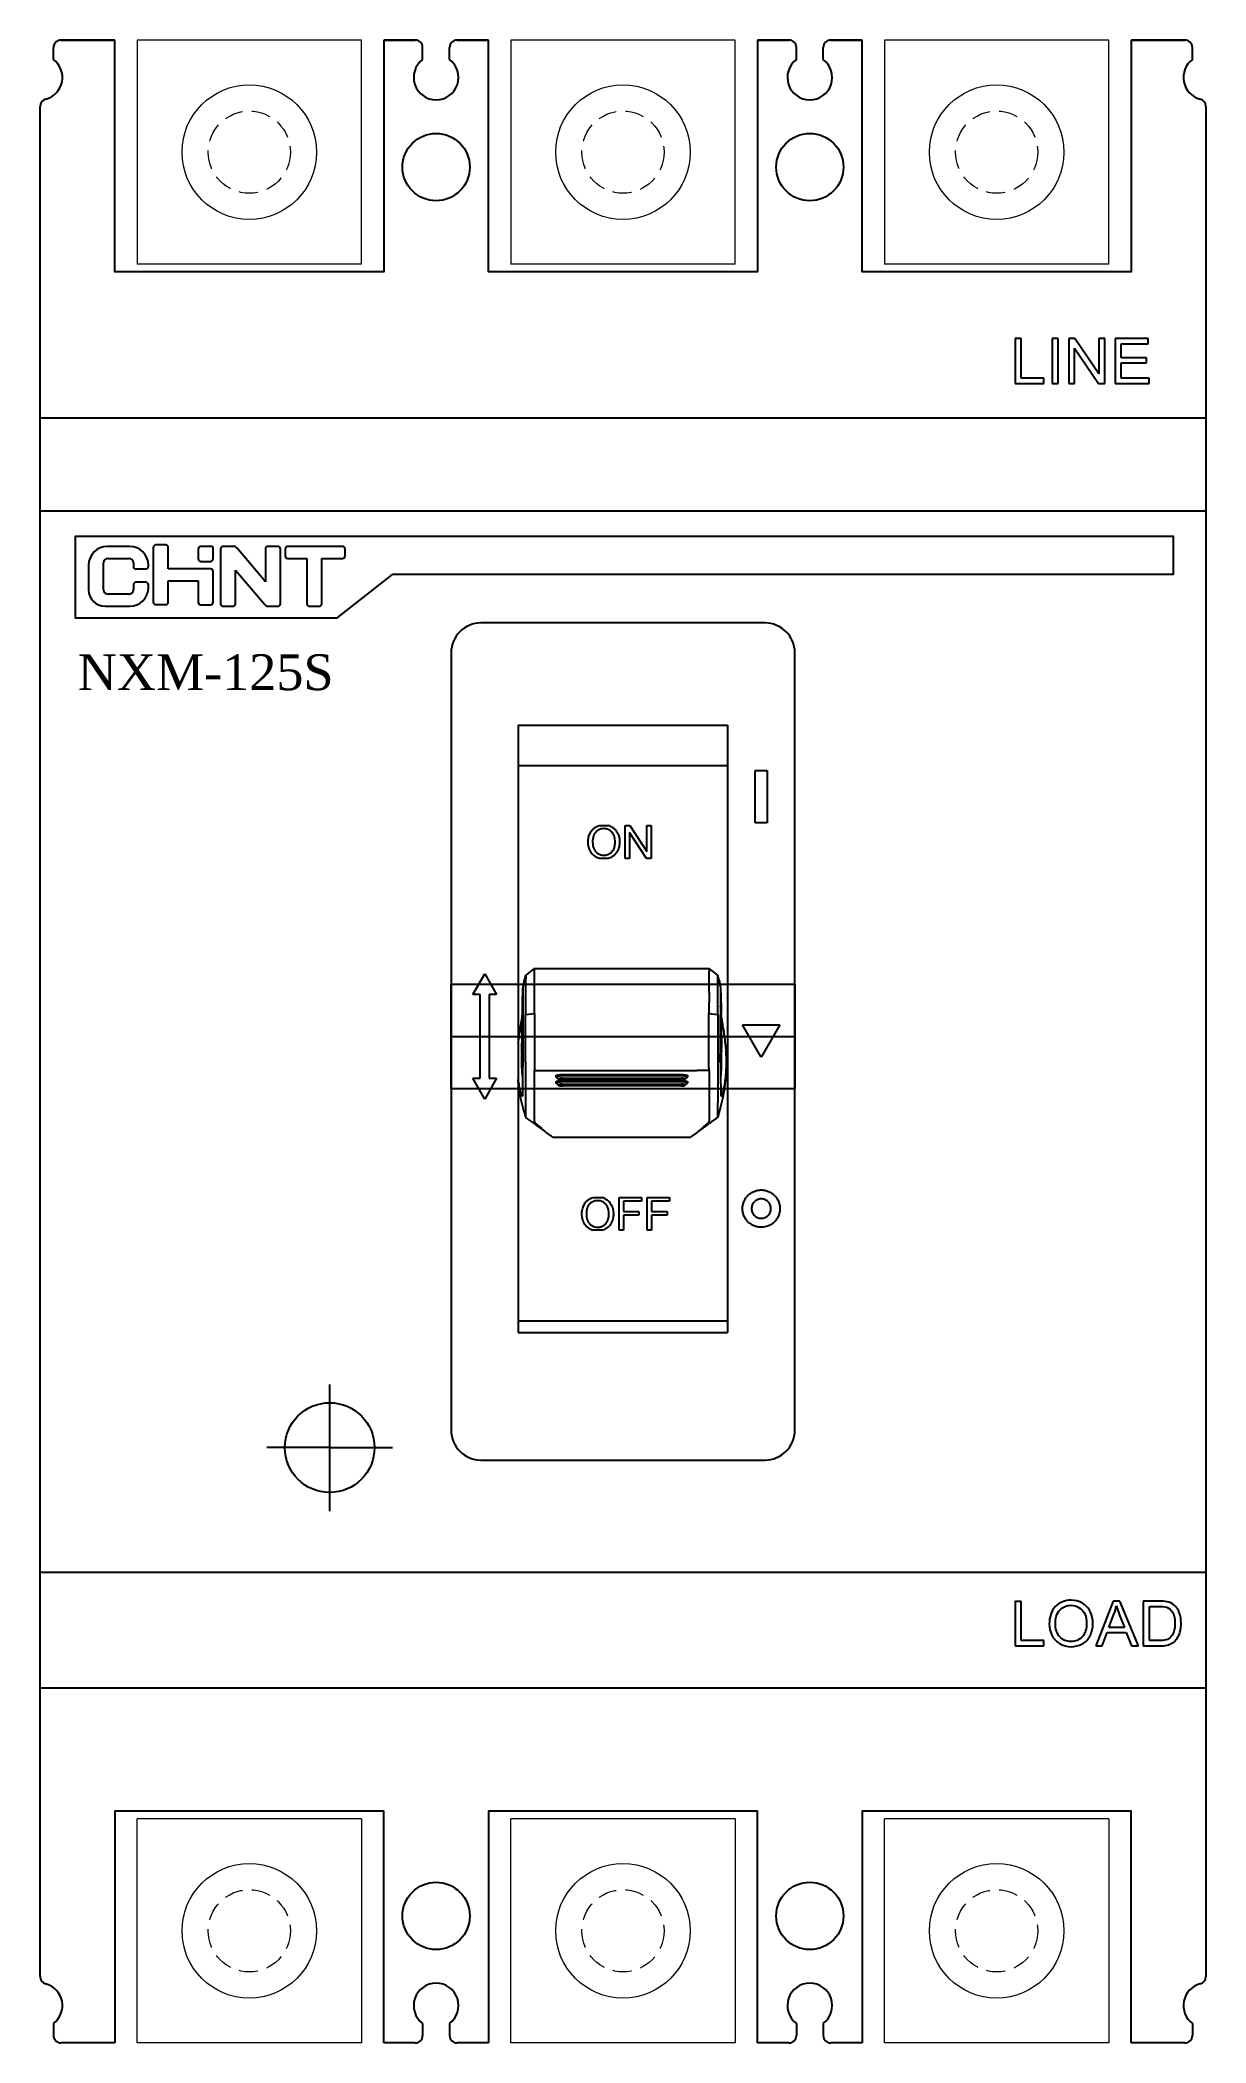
# Model space of a CAD drawing. Header units: millimetres. Extents: x 3 to 81, y 3 to 137.
import ezdxf

# ---------------------------------------------------------------- set-up
doc = ezdxf.new("R2010")
doc.units = ezdxf.units.MM
doc.linetypes.add('HIDDEN', pattern=[0.375, 0.25, -0.125])
doc.styles.add('arial', font='times.ttf', dxfattribs={"height": 21})

# ---------------------------------------------------------------- blocks, each defined once
blk = doc.blocks.new('NXM125S')
at = {"color": 7, "linetype": 'Continuous'}
for p, q in [((-38.1, 93.7), (-38.1, 94.5)), ((-13.4, 93.7), (-13.4, 94.5)), ((-11.6, 93.7), (-11.6, 94.5)), ((11.6, 93.7), (11.6, 94.5)), ((13.4, 93.7), (13.4, 94.5)), ((38.1, 93.7), (38.1, 94.5)), ((-38.1, -37.7), (-38.1, -38.5)), ((-13.4, -37.7), (-13.4, -38.5)), ((-11.6, -37.7), (-11.6, -38.5)), ((11.6, -37.7), (11.6, -38.5)), ((13.4, -37.7), (13.4, -38.5)), ((38.1, -37.7), (38.1, -38.5))]:
    blk.add_line(p, q, dxfattribs=at)
at = {"color": 10, "linetype": 'ByBlock', "lineweight": 9}
for p, q in [((-32.5, 95), (-32.5, 80)), ((-17.5, 95), (-32.5, 95)), ((-17.5, 80), (-17.5, 95)), ((-7.5, 95), (-7.5, 80)), ((7.5, 95), (-7.5, 95)), ((7.5, 80), (7.5, 95)), ((17.5, 95), (17.5, 80)), ((32.5, 95), (17.5, 95)), ((32.5, 80), (32.5, 95)), ((-17.5, 80), (-32.5, 80)), ((7.5, 80), (-7.5, 80)), ((32.5, 80), (17.5, 80)), ((-32.5, -39), (-32.5, -24)), ((-17.5, -24), (-32.5, -24)), ((-17.5, -24), (-17.5, -39)), ((-7.5, -39), (-7.5, -24)), ((7.5, -24), (-7.5, -24)), ((7.5, -24), (7.5, -39)), ((17.5, -39), (17.5, -24)), ((32.5, -24), (17.5, -24)), ((32.5, -24), (32.5, -39)), ((-17.5, -39), (-32.5, -39)), ((7.5, -39), (-7.5, -39)), ((32.5, -39), (17.5, -39))]:
    blk.add_line(p, q, dxfattribs=at)
at = {"color": 10, "linetype": 'HIDDEN', "lineweight": 9, "ltscale": 5}
for p, q in [((-18.75, 95), (-31.25, 95)), ((6.25, 95), (-6.25, 95)), ((31.25, 95), (18.75, 95)), ((-18.75, -39), (-31.25, -39)), ((6.25, -39), (-6.25, -39)), ((31.25, -39), (18.75, -39))]:
    blk.add_line(p, q, dxfattribs=at)
at = {"color": 1}
for p, q in [((26.24, 75.03), (26.24, 72.03)), ((26.65, 75.03), (26.24, 75.03)), ((26.65, 72.38), (26.65, 75.03)), ((28.71, 75.03), (28.71, 72.03)), ((29.11, 75.03), (28.71, 75.03)), ((29.11, 72.03), (29.11, 75.03)), ((29.82, 75.03), (29.82, 72.03)), ((30.24, 75.03), (29.82, 75.03)), ((30.21, 72.03), (30.21, 74.38)), ((30.21, 74.38), (31.82, 72.03)), ((31.84, 72.67), (30.24, 75.03)), ((31.84, 75.03), (31.84, 72.67)), ((32.23, 75.03), (31.84, 75.03)), ((32.23, 72.03), (32.23, 75.03)), ((32.92, 75.03), (32.92, 72.03)), ((35.13, 75.03), (32.92, 75.03)), ((33.33, 73.75), (33.33, 74.67)), ((33.33, 74.67), (35.13, 74.67)), ((35.02, 73.75), (33.33, 73.75)), ((35.02, 73.4), (35.02, 73.75)), ((35.13, 74.67), (35.13, 75.03)), ((28.16, 72.38), (26.65, 72.38)), ((28.16, 72.03), (28.16, 72.38)), ((33.33, 72.38), (33.33, 73.4)), ((33.33, 73.4), (35.02, 73.4)), ((35.21, 72.38), (33.33, 72.38)), ((35.21, 72.03), (35.21, 72.38)), ((26.24, 72.03), (28.16, 72.03)), ((28.71, 72.03), (29.11, 72.03)), ((29.82, 72.03), (30.21, 72.03)), ((31.82, 72.03), (32.23, 72.03)), ((32.92, 72.03), (35.21, 72.03)), ((-1.58, 42.45), (-0.98, 42.45)), ((0.15, 42.45), (0.45, 42.45)), ((0.15, 40.25), (0.15, 42.45)), ((1.58, 40.25), (0.43, 41.98)), ((0.43, 41.98), (0.43, 40.25)), ((0.45, 42.45), (1.6, 40.72)), ((1.6, 42.45), (1.88, 42.45)), ((1.6, 40.72), (1.6, 42.45)), ((1.88, 42.45), (1.88, 40.25)), ((-0.99, 40.25), (-1.57, 40.25)), ((0.43, 40.25), (0.15, 40.25)), ((1.88, 40.25), (1.58, 40.25))]:
    blk.add_line(p, q, dxfattribs=at)
at = {"color": 7}
for p, q in [((-39, 69.73), (39, 69.73)), ((-39, 63.5), (39, 63.5)), ((-39, 63.5), (39, 63.5)), ((-39, -7.5), (39, -7.5)), ((-39, -7.5), (39, -7.5)), ((-39, -7.5), (39, -7.5)), ((-39, -15.25), (39, -15.25))]:
    blk.add_line(p, q, dxfattribs=at)
at = {"color": 5}
for p, q in [((-33, 61.12), (-34.5, 61.12)), ((-34.45, 60.32), (-33.05, 60.32)), ((-31.42, 61.05), (-31.42, 57.4)), ((-30.59, 61.22), (-31.25, 61.22)), ((-30.42, 59.62), (-30.42, 61.05)), ((-28.42, 60.95), (-28.42, 60.29)), ((-27.52, 61.12), (-28.25, 61.12)), ((-27.42, 60.29), (-27.42, 61.02)), ((-26.92, 60.95), (-26.92, 57.29)), ((-26.05, 61.12), (-26.75, 61.12)), ((-23.92, 58.76), (-25.83, 61.02)), ((-23.92, 60.95), (-23.92, 58.76)), ((-23.09, 61.12), (-23.75, 61.12)), ((-22.92, 57.29), (-22.92, 60.95)), ((-22.59, 60.95), (-22.59, 60.49)), ((-18.76, 61.12), (-22.42, 61.12)), ((-22.42, 60.32), (-21.15, 60.32)), ((-21.15, 60.32), (-21.15, 57.29)), ((-20.15, 57.29), (-20.15, 60.32)), ((-20.15, 60.32), (-18.76, 60.32)), ((-18.59, 60.49), (-18.59, 60.95)), ((-35.75, 59.87), (-35.75, 58.22)), ((-34.75, 58.22), (-34.75, 60.02)), ((-32.75, 60.02), (-32.75, 59.79)), ((-32.58, 59.62), (-31.92, 59.62)), ((-31.75, 59.79), (-31.75, 59.87)), ((-27.59, 59.62), (-30.42, 59.62)), ((-28.25, 60.12), (-27.59, 60.12)), ((-27.42, 57.39), (-27.42, 59.45)), ((-25.92, 57.29), (-25.92, 59.54)), ((-25.92, 59.54), (-23.97, 57.23)), ((-19.14, 56.33), (-15.42, 59.25)), ((-33.05, 57.92), (-34.45, 57.92)), ((-32.75, 58.55), (-32.75, 58.22)), ((-31.92, 58.72), (-32.58, 58.72)), ((-31.75, 58.37), (-31.75, 58.55)), ((-30.42, 57.4), (-30.42, 58.82)), ((-30.42, 58.82), (-28.42, 58.82)), ((-28.42, 58.82), (-28.42, 57.39)), ((-34.65, 57.12), (-33, 57.12)), ((-31.25, 57.23), (-30.59, 57.23)), ((-28.25, 57.22), (-27.59, 57.22)), ((-26.75, 57.12), (-26.09, 57.12)), ((-23.74, 57.12), (-23.09, 57.12)), ((-20.98, 57.12), (-20.32, 57.12)), ((9.5, 56), (-9.5, 56)), ((-11.5, 54), (-11.5, 2)), ((11.5, 2), (11.5, 54)), ((-7, 49.16), (-7, 8.52)), ((-7, 49.16), (7, 49.16)), ((7, 49.16), (7, 8.52)), ((7, 46.44), (-7, 46.44)), ((8.85, 42.62), (8.85, 46.12)), ((8.85, 46.12), (9.65, 46.12)), ((9.65, 46.12), (9.65, 42.62)), ((9.65, 42.62), (8.85, 42.62)), ((-10.05, 31.14), (-9.25, 32.52)), ((-9.25, 32.52), (-8.45, 31.14)), ((-5.93, 32.89), (-6.5, 32.44)), ((-6.5, 32.44), (-6.5, 32.44)), ((-5.93, 32.89), (-5.93, 32.89)), ((-5.93, 32.89), (5.77, 32.89)), ((5.77, 32.89), (5.77, 32.89)), ((6.34, 32.44), (5.77, 32.89)), ((6.34, 32.44), (6.34, 32.44)), ((-9.55, 31.14), (-10.05, 31.14)), ((-9.55, 25.54), (-9.55, 31.14)), ((-8.95, 31.14), (-8.95, 25.54)), ((-8.45, 31.14), (-8.95, 31.14)), ((-6.72, 30.51), (-6.69, 31.57)), ((-6.69, 31.58), (-6.69, 31.59)), ((-6.69, 31.58), (-6.69, 31.58)), ((6.53, 31.58), (6.53, 31.59)), ((6.53, 31.58), (6.53, 31.58)), ((6.53, 31.57), (6.56, 30.33)), ((-6.77, 29.45), (-6.76, 29.51)), ((-6.76, 29.51), (-6.75, 29.57)), ((-6.74, 29.51), (-6.75, 29.51)), ((-6.74, 29.74), (-6.74, 29.76)), ((-6.74, 29.36), (-6.74, 29.69)), ((-6.73, 29.85), (-6.72, 30.33)), ((-6.73, 29.88), (-6.73, 29.87)), ((-6.72, 29.88), (-6.73, 29.88)), ((-6.73, 29.88), (-6.73, 29.88)), ((-6.73, 29.83), (-6.73, 29.87)), ((-6.73, 29.84), (-6.73, 29.86)), ((-6.73, 29.77), (-6.73, 29.84)), ((-6.73, 29.67), (-6.73, 29.77)), ((-6.73, 29.74), (-6.73, 29.03)), ((-6.72, 29.39), (-6.73, 29.67)), ((-6.72, 30.33), (-6.72, 30.51)), ((-6.7, 30.42), (-6.71, 30.2)), ((-6.71, 30.14), (-6.71, 30.14)), ((-6.71, 30.14), (-6.71, 30.11)), ((-6.71, 30.14), (-6.71, 30.14)), ((-6.71, 29.86), (-6.71, 30.11)), ((-6.71, 29.86), (-6.71, 30.08)), ((-6.7, 29.92), (-6.71, 29.8)), ((-6.71, 28.25), (-6.71, 29.8)), ((-6.71, 29.8), (-6.71, 29.8)), ((-6.7, 28.5), (-6.7, 30)), ((-6.69, 30.51), (-6.69, 30.42)), ((-6.69, 30.42), (-6.69, 30.25)), ((-6.69, 30.25), (-6.69, 30.23)), ((-6.69, 30.23), (-6.69, 30.11)), ((-6.69, 30.11), (-6.69, 30)), ((-6.69, 30), (-6.69, 29.79)), ((-6.51, 29.81), (-5.92, 29.87)), ((5.75, 29.87), (6.34, 29.81)), ((6.34, 30.22), (6.34, 30.35)), ((6.54, 30.22), (6.53, 30.37)), ((6.53, 30.25), (6.53, 30.24)), ((6.53, 30.24), (6.53, 29.86)), ((6.53, 29.95), (6.53, 29.95)), ((6.53, 29.86), (6.53, 29.79)), ((6.54, 29.53), (6.53, 29.53)), ((6.54, 29.75), (6.54, 29.68)), ((6.54, 29.68), (6.54, 29.53)), ((6.55, 30.1), (6.55, 30.1)), ((6.55, 29.48), (6.55, 30.04)), ((6.57, 29.88), (6.55, 29.88)), ((6.56, 30.33), (6.57, 29.88)), ((6.56, 29.47), (6.56, 29.83)), ((6.57, 29.76), (6.57, 29.76)), ((6.57, 29.71), (6.57, 29.69)), ((6.57, 29.4), (6.57, 29.69)), ((6.59, 29.54), (6.58, 29.54)), ((6.58, 29.41), (6.58, 29.54)), ((6.59, 29.57), (6.59, 29.54)), ((6.59, 29.54), (6.59, 29.54)), ((6.6, 29.49), (6.6, 29.49)), ((6.6, 29.49), (6.61, 29.44)), ((-11.5, 28.34), (11.5, 28.34)), ((-6.82, 29.16), (-6.81, 29.22)), ((-6.81, 29.22), (-6.8, 29.29)), ((-6.8, 29.29), (-6.79, 29.33)), ((-6.79, 29.33), (-6.78, 29.37)), ((-6.79, 29.33), (-6.79, 29.33)), ((-6.78, 29.37), (-6.77, 29.45)), ((-6.78, 29.06), (-6.78, 28.99)), ((-6.78, 28.99), (-6.78, 28.92)), ((-6.78, 28.92), (-6.78, 28.85)), ((-6.78, 28.85), (-6.78, 28.78)), ((-6.77, 29.15), (-6.77, 29.27)), ((-6.77, 28.84), (-6.77, 28.79)), ((-6.77, 28.79), (-6.77, 28.79)), ((-6.77, 28.61), (-6.77, 27.73)), ((-6.76, 29.33), (-6.76, 29.32)), ((-6.76, 28.91), (-6.76, 28.75)), ((-6.76, 28.9), (-6.76, 28.91)), ((-6.76, 28.75), (-6.76, 28.41)), ((-6.76, 28.66), (-6.76, 28.6)), ((-6.76, 28.6), (-6.76, 28.6)), ((-6.76, 28.25), (-6.76, 28.25)), ((-6.76, 28.18), (-6.76, 27.92)), ((-6.75, 29.44), (-6.75, 28.79)), ((-6.74, 28.98), (-6.75, 28.79)), ((-6.75, 28.38), (-6.74, 28.56)), ((-6.75, 28.38), (-6.75, 27.92)), ((-6.75, 28.38), (-6.74, 28.38)), ((-6.74, 29.27), (-6.74, 29.21)), ((-6.74, 29.21), (-6.74, 29.21)), ((-6.74, 28.98), (-6.74, 27.92)), ((-6.73, 27.99), (-6.73, 29.16)), ((-6.72, 28.59), (-6.72, 28.49)), ((-6.72, 28.49), (-6.72, 28.4)), ((-6.72, 28.4), (-6.72, 28.34)), ((-6.72, 28.34), (-6.72, 28.3)), ((-6.71, 28.16), (-6.71, 28.13)), ((-6.7, 28.4), (-6.7, 28.35)), ((-6.7, 28.34), (-6.7, 28.35)), ((-6.7, 28.34), (-6.69, 28.34)), ((6.55, 29.41), (6.53, 29.41)), ((6.53, 29.41), (6.55, 29.41)), ((6.54, 29.06), (6.53, 29.06)), ((6.54, 28.65), (6.53, 28.75)), ((6.53, 28.38), (6.54, 28.24)), ((6.53, 28.23), (6.54, 28.23)), ((6.54, 29.47), (6.55, 29.41)), ((6.54, 29.05), (6.54, 29.06)), ((6.54, 28.65), (6.54, 28.65)), ((6.54, 28.24), (6.54, 28.23)), ((6.55, 28.64), (6.55, 29.41)), ((6.55, 29.41), (6.55, 29.41)), ((6.55, 29.33), (6.57, 29.33)), ((6.55, 29.33), (6.57, 29.33)), ((6.55, 29.3), (6.57, 29.08)), ((6.55, 28.9), (6.56, 28.76)), ((6.55, 28.76), (6.56, 28.76)), ((6.55, 28.21), (6.55, 28.23)), ((6.55, 28.21), (6.55, 28.17)), ((6.56, 29.47), (6.56, 29.43)), ((6.56, 29.43), (6.56, 29.4)), ((6.56, 29.4), (6.57, 29.38)), ((6.56, 27.97), (6.56, 28.76)), ((6.57, 29.33), (6.57, 29.38)), ((6.57, 27.91), (6.57, 29.33)), ((6.57, 29.33), (6.57, 29.33)), ((6.57, 29.07), (6.57, 29.08)), ((6.57, 29.06), (6.57, 29.07)), ((6.57, 29.02), (6.57, 28.75)), ((6.58, 29.4), (6.58, 29.41)), ((6.58, 29.29), (6.58, 29.4)), ((6.58, 29.17), (6.58, 29.29)), ((6.58, 29.08), (6.58, 29.17)), ((6.58, 29.06), (6.58, 29.08)), ((6.58, 29.05), (6.58, 29.06)), ((6.58, 29.02), (6.58, 29.05)), ((6.58, 29.01), (6.58, 29.02)), ((6.58, 28.96), (6.58, 29.01)), ((6.58, 28.8), (6.58, 28.78)), ((6.58, 28.78), (6.58, 28.75)), ((6.58, 28.75), (6.58, 28.61)), ((6.58, 28.61), (6.58, 28.58)), ((6.58, 28.58), (6.58, 28.43)), ((6.58, 28.43), (6.58, 28.33)), ((6.58, 28.33), (6.58, 28.23)), ((6.58, 28.23), (6.58, 28.2)), ((6.58, 28.2), (6.58, 28.07)), ((6.59, 29.47), (6.59, 29.42)), ((6.59, 29.42), (6.59, 29.36)), ((6.59, 29.4), (6.59, 29.37)), ((6.59, 29.13), (6.59, 29.37)), ((6.59, 29.36), (6.59, 29.33)), ((6.59, 29.33), (6.59, 29.3)), ((6.59, 28.43), (6.59, 29.3)), ((6.59, 28.94), (6.6, 28.94)), ((6.59, 28.43), (6.59, 27.73)), ((6.6, 29.44), (6.6, 29.42)), ((6.6, 29.44), (6.6, 29.44)), ((6.6, 29.37), (6.61, 29.16)), ((6.59, 29.06), (6.6, 29.05)), ((6.6, 29.05), (6.6, 29.04)), ((6.6, 28.94), (6.6, 29.04)), ((6.6, 27.43), (6.6, 28.94)), ((6.61, 29.44), (6.61, 29.42)), ((6.61, 29.42), (6.61, 29.41)), ((6.61, 29.41), (6.61, 29.4)), ((6.61, 29.4), (6.62, 29.34)), ((6.61, 29.15), (6.61, 29.16)), ((6.61, 29.14), (6.61, 29.15)), ((6.61, 28.77), (6.61, 28.87)), ((6.61, 28.77), (6.61, 28.76)), ((6.62, 29.34), (6.63, 29.31)), ((6.62, 29.07), (6.62, 29.09)), ((6.62, 29.05), (6.62, 29.07)), ((6.62, 29.05), (6.62, 28.85)), ((6.63, 29.31), (6.63, 29.29)), ((6.63, 29.29), (6.65, 29.16)), ((6.65, 29.16), (6.67, 29.06)), ((6.67, 29.06), (6.67, 29.05)), ((8, 29.12), (10.5, 29.12)), ((9.25, 26.95), (8, 29.12)), ((10.5, 29.12), (9.25, 26.95)), ((-6.78, 27.7), (-6.78, 27.73)), ((-6.78, 27.58), (-6.78, 27.47)), ((-6.77, 27.67), (-6.77, 27.73)), ((-6.77, 27.6), (-6.76, 27.71)), ((-6.77, 27.6), (-6.77, 27.6)), ((-6.76, 27.34), (-6.77, 27.19)), ((-6.77, 27.18), (-6.69, 27.18)), ((-6.76, 27.92), (-6.76, 27.73)), ((-6.76, 27.85), (-6.76, 27.92)), ((-6.76, 27.78), (-6.76, 27.85)), ((-6.76, 27.54), (-6.76, 27.63)), ((-6.76, 27.48), (-6.69, 27.48)), ((-6.75, 27.87), (-6.75, 27.92)), ((-6.75, 27.78), (-6.75, 27.87)), ((-6.75, 27.53), (-6.75, 27.48)), ((-6.74, 27.78), (-6.74, 27.73)), ((-6.74, 27.78), (-6.69, 27.78)), ((-6.74, 27.73), (-6.74, 27.73)), ((-6.74, 27.73), (-6.69, 27.73)), ((-6.69, 27.99), (-6.73, 27.99)), ((-6.73, 27.91), (-6.73, 27.85)), ((-6.73, 27.85), (-6.73, 27.85)), ((-6.69, 27.85), (-6.73, 27.85)), ((-6.69, 27.85), (-6.73, 27.85)), ((-6.72, 28.12), (-6.71, 28.13)), ((-6.72, 28.12), (-6.69, 28.12)), ((-6.69, 27.35), (-6.69, 27.34)), ((-6.69, 27.34), (-6.69, 27.18)), ((-6.69, 27.18), (-6.69, 27.17)), ((6.53, 28.07), (6.55, 28.07)), ((6.56, 27.97), (6.53, 27.97)), ((6.53, 27.84), (6.57, 27.84)), ((6.53, 27.84), (6.57, 27.84)), ((6.53, 27.78), (6.57, 27.78)), ((6.53, 27.73), (6.58, 27.73)), ((6.53, 27.5), (6.59, 27.5)), ((6.53, 27.34), (6.53, 27.35)), ((6.57, 24.4), (6.53, 27.34)), ((6.53, 27.29), (6.61, 27.29)), ((6.53, 27.29), (6.61, 27.29)), ((6.55, 28.07), (6.55, 28.12)), ((6.55, 28.07), (6.55, 28.07)), ((6.57, 27.84), (6.57, 27.89)), ((6.57, 27.84), (6.57, 27.84)), ((6.58, 27.73), (6.57, 27.78)), ((6.58, 28.07), (6.59, 27.95)), ((6.58, 27.73), (6.58, 27.73)), ((6.59, 27.95), (6.59, 27.84)), ((6.59, 27.84), (6.59, 27.83)), ((6.59, 27.83), (6.59, 27.69)), ((6.59, 27.5), (6.59, 27.53)), ((6.59, 27.5), (6.59, 27.5)), ((6.61, 27.29), (6.6, 27.34)), ((6.61, 27.29), (6.61, 27.29)), ((-9.25, 24.15), (-10.05, 25.54)), ((-10.05, 25.54), (-9.55, 25.54)), ((-8.45, 25.54), (-9.25, 24.15)), ((-8.95, 25.54), (-8.45, 25.54)), ((-5.92, 22.67), (-5.92, 26.06)), ((-5.92, 26.06), (4.95, 26.06)), ((-4.48, 25.71), (-4.48, 25.64)), ((-4.47, 25.62), (-4.48, 25.64)), ((-4.47, 25.62), (-4.32, 25.48)), ((-4.05, 25.79), (3.89, 25.79)), ((-4.05, 25.72), (3.89, 25.72)), ((-4.05, 25.54), (3.89, 25.54)), ((3.89, 25.79), (3.89, 25.72)), ((4.16, 25.48), (4.31, 25.62)), ((4.32, 25.64), (4.31, 25.62)), ((4.32, 25.71), (4.32, 25.64)), ((5.76, 26.06), (5.76, 22.67)), ((5.76, 26.06), (5.76, 26.06)), ((6.34, 26.51), (6.34, 26.51)), ((-6.73, 24.4), (-6.74, 24.35)), ((-4.48, 25.3), (-4.48, 25.23)), ((-4.47, 25.22), (-4.48, 25.23)), ((-4.47, 25.22), (-4.32, 25.08)), ((3.89, 25.44), (-4.05, 25.44)), ((-4.05, 25.39), (3.89, 25.39)), ((-4.05, 25.32), (3.89, 25.32)), ((-4.05, 25.14), (3.89, 25.14)), ((3.89, 25.03), (-4.05, 25.03)), ((3.89, 25.39), (3.89, 25.32)), ((4.16, 25.08), (4.31, 25.22)), ((4.32, 25.23), (4.31, 25.22)), ((4.32, 25.3), (4.32, 25.23)), ((6.58, 24.35), (6.57, 24.4)), ((-4.71, 21.61), (4.54, 21.61)), ((-7, 9.31), (7, 9.31)), ((-7, 8.52), (7, 8.52)), ((-19.62, -3.42), (-19.62, 5.06)), ((-19.62, 0.83), (-23.82, 0.83)), ((-19.62, 0.83), (-15.42, 0.83)), ((-9.5, 0), (9.5, 0))]:
    blk.add_line(p, q, dxfattribs=at)
at = {"color": 3}
for p, q in [((-2, 17.57), (-1.4, 17.57)), ((-0.25, 17.57), (1.23, 17.57)), ((-0.25, 15.37), (-0.25, 17.57)), ((1.23, 17.57), (1.23, 17.31)), ((1.63, 17.57), (3.11, 17.57)), ((1.63, 15.37), (1.63, 17.57)), ((3.11, 17.57), (3.11, 17.31)), ((1.23, 17.31), (0.04, 17.31)), ((0.04, 17.31), (0.04, 16.63)), ((0.04, 16.63), (1.07, 16.63)), ((1.07, 16.37), (0.04, 16.37)), ((0.04, 16.37), (0.04, 15.37)), ((1.07, 16.63), (1.07, 16.37)), ((3.11, 17.31), (1.92, 17.31)), ((1.92, 17.31), (1.92, 16.63)), ((1.92, 16.63), (2.95, 16.63)), ((2.95, 16.37), (1.92, 16.37)), ((1.92, 16.37), (1.92, 15.37)), ((2.95, 16.63), (2.95, 16.37)), ((-1.4, 15.37), (-1.99, 15.37)), ((0.04, 15.37), (-0.25, 15.37)), ((1.92, 15.37), (1.63, 15.37)), ((26.24, -9.44), (26.24, -12.44)), ((26.24, -9.44), (26.65, -9.44)), ((26.65, -12.08), (26.65, -9.44)), ((32.8, -9.44), (31.63, -12.44)), ((32.51, -11.2), (32.85, -10.32)), ((33.24, -9.44), (32.8, -9.44)), ((33.23, -10.37), (33.55, -11.2)), ((34.49, -12.44), (33.24, -9.44)), ((35.87, -9.44), (34.81, -9.44)), ((34.81, -9.44), (34.81, -12.44)), ((35.22, -9.79), (35.86, -9.79)), ((35.22, -12.08), (35.22, -9.79)), ((32.06, -12.44), (32.39, -11.53)), ((32.39, -11.53), (33.67, -11.53)), ((33.55, -11.2), (32.51, -11.2)), ((33.67, -11.53), (34.03, -12.44)), ((26.24, -12.44), (28.16, -12.44)), ((28.16, -12.08), (26.65, -12.08)), ((28.16, -12.44), (28.16, -12.08)), ((31.63, -12.44), (32.06, -12.44)), ((34.03, -12.44), (34.49, -12.44)), ((34.81, -12.44), (35.92, -12.44)), ((35.87, -12.08), (35.22, -12.08))]:
    blk.add_line(p, q, dxfattribs=at)
at = {"color": 7}
for points in [[(-37.6, 95), (-34, 95)], [(-34, 95), (-37.6, 95)], [(-16, 95), (-16, 79.5), (-34, 79.5), (-34, 95)], [(-16, 95), (-13.9, 95)], [(-13.9, 95), (-16, 95)], [(-13.9, 95), (-16, 95)], [(-11.1, 95), (-9, 95)], [(-9, 95), (-11.1, 95)], [(-9, 95), (-11.1, 95)], [(9, 95), (9, 79.5), (-9, 79.5), (-9, 95)], [(9, 95), (11.1, 95)], [(11.1, 95), (9, 95)], [(13.9, 95), (16, 95)], [(16, 95), (13.9, 95)], [(34, 95), (34, 79.5), (16, 79.5), (16, 95)], [(34, 95), (37.6, 95)], [(37.6, 95), (34, 95)], [(-39, -34.56), (-39, 90.56)], [(39, 90.56), (39, -34.56)], [(-16, -39), (-16, -23.5), (-34, -23.5), (-34, -39)], [(9, -39), (9, -23.5), (-9, -23.5), (-9, -39)], [(34, -39), (34, -23.5), (16, -23.5), (16, -39)], [(-34, -39), (-37.6, -39)], [(-13.9, -39), (-16, -39)], [(-13.9, -39), (-16, -39)], [(-9, -39), (-11.1, -39)], [(-9, -39), (-11.1, -39)], [(11.1, -39), (9, -39)], [(16, -39), (13.9, -39)], [(37.6, -39), (34, -39)]]:
    blk.add_lwpolyline(points, dxfattribs=at)
at = {"color": 5}
for points in [[(-19.14, 56.33), (-36.62, 56.33), (-36.62, 61.81), (-22.14, 61.81)], [(-22.14, 61.81), (36.81, 61.81), (36.81, 59.25), (-15.42, 59.25)]]:
    blk.add_lwpolyline(points, dxfattribs=at)
blk.add_lwpolyline([(-11.5, 31.84), (11.5, 31.84), (11.5, 24.84), (-11.5, 24.84)], close=True, dxfattribs=at)
at = {"color": 10, "linetype": 'ByBlock', "lineweight": 9}
for centre in [(-25, 87.5), (0, 87.5), (25, 87.5), (-25, -31.5), (0, -31.5), (25, -31.5)]:
    blk.add_circle(centre, 4.5, dxfattribs=at)
at = {"color": 10, "linetype": 'HIDDEN', "lineweight": 9, "ltscale": 5}
for centre in [(-25, 87.5), (0, 87.5), (25, 87.5), (-25, -31.5), (0, -31.5), (25, -31.5)]:
    blk.add_circle(centre, 2.75, dxfattribs=at)
at = {"color": 7, "linetype": 'Continuous'}
for centre in [(-12.5, 86.5), (12.5, 86.5), (-12.5, -30.5), (12.5, -30.5)]:
    blk.add_circle(centre, 2.25, dxfattribs=at)
at = {"color": 5}
blk.add_circle((-19.62, 0.83), 3, dxfattribs=at)
at = {"color": 7, "linetype": 'Continuous'}
for centre, radius, start, end in [((-37.6, 94.5), 0.5, 90, 180), ((-13.9, 94.5), 0.5, 0, 90), ((-11.1, 94.5), 0.5, 90, 180), ((11.1, 94.5), 0.5, 0, 90), ((13.9, 94.5), 0.5, 90, 180), ((37.6, 94.5), 0.5, 0, 90), ((-39, 92.5), 1.5, 284.4775, 53.1301), ((-12.5, 92.5), 1.5, 126.8699, 53.1301), ((12.5, 92.5), 1.5, 126.8699, 53.1301), ((39, 92.5), 1.5, 126.8699, 255.5225), ((-38.5, 90.56), 0.5, 104.4775, 180), ((38.5, 90.56), 0.5, 0, 75.5225), ((-38.5, -34.56), 0.5, 180, 255.5225), ((38.5, -34.56), 0.5, 284.4775, 0), ((-39, -36.5), 1.5, 306.8699, 75.5225), ((-12.5, -36.5), 1.5, 306.8699, 233.1301), ((12.5, -36.5), 1.5, 306.8699, 233.1301), ((39, -36.5), 1.5, 104.4775, 233.1301), ((-37.6, -38.5), 0.5, 180, 270), ((-13.9, -38.5), 0.5, 270, 0), ((-11.1, -38.5), 0.5, 180, 270), ((11.1, -38.5), 0.5, 270, 0), ((13.9, -38.5), 0.5, 180, 270), ((37.6, -38.5), 0.5, 270, 0)]:
    blk.add_arc(centre, radius, start, end, dxfattribs=at)
at = {"color": 5}
for centre, radius, start, end in [((-34.5, 59.87), 1.25, 90, 180), ((-34.45, 60.02), 0.3, 90, 180), ((-33.05, 60.02), 0.3, 0, 90), ((-33, 59.87), 1.25, 0, 90), ((-31.25, 61.05), 0.17, 90, 180), ((-30.59, 61.05), 0.17, 0, 90), ((-28.25, 60.95), 0.17, 90, 180), ((-27.52, 61.02), 0.1, 0, 90), ((-26.75, 60.95), 0.17, 90, 180), ((-26.05, 60.82), 0.3, 40.1537, 90), ((-23.75, 60.95), 0.17, 90, 180), ((-23.09, 60.95), 0.17, 0, 90), ((-22.42, 60.95), 0.17, 90, 180), ((-22.42, 60.49), 0.17, 180, 270), ((-18.76, 60.95), 0.17, 0, 90), ((-18.76, 60.49), 0.17, 270, 0), ((-32.58, 59.79), 0.17, 180, 270), ((-31.92, 59.79), 0.17, 270, 0), ((-28.25, 60.29), 0.17, 180, 270), ((-27.59, 60.29), 0.17, 270, 0), ((-27.59, 59.45), 0.17, 0, 90), ((-34.65, 58.22), 1.1, 180, 270), ((-34.45, 58.22), 0.3, 180, 270), ((-33.05, 58.22), 0.3, 270, 0), ((-33, 58.37), 1.25, 270, 0), ((-32.58, 58.55), 0.17, 90, 180), ((-31.92, 58.55), 0.17, 0, 90), ((-31.25, 57.4), 0.17, 180, 270), ((-30.59, 57.4), 0.17, 270, 0), ((-28.25, 57.39), 0.17, 180, 270), ((-27.59, 57.39), 0.17, 270, 0), ((-26.75, 57.29), 0.17, 180, 270), ((-26.09, 57.29), 0.17, 270, 0), ((-23.74, 57.42), 0.3, 220.1537, 270), ((-23.09, 57.29), 0.17, 270, 0), ((-20.98, 57.29), 0.17, 180, 270), ((-20.32, 57.29), 0.17, 270, 0), ((-9.5, 54), 2, 90, 180), ((9.5, 54), 2, 0, 90), ((-9.5, 2), 2, 180, 270), ((9.5, 2), 2, 270, 0)]:
    blk.add_arc(centre, radius, start, end, dxfattribs=at)
at = {"color": 1}
blk.add_arc((-1.25, 41.46), 1.02, 59.2076, 74.5582, dxfattribs=at)
at = {"color": 3}
blk.add_arc((-1.67, 16.58), 1.02, 59.2076, 74.5582, dxfattribs=at)
at = {"color": 1}
for points, knots in [([(-2.33, 41.32), (-2.33, 41.41), (-2.32, 41.52), (-2.3, 41.63), (-2.3, 41.66)], [0, 0, 0, 0, 0.2524671, 0.3368027, 0.3368027, 0.3368027, 0.3368027]), ([(-2.3, 41.66), (-2.28, 41.76), (-2.21, 41.95), (-2.1, 42.11), (-2.03, 42.18)], [0, 0, 0, 0, 0.3021266, 0.5901255, 0.5901255, 0.5901255, 0.5901255]), ([(-1.94, 41.84), (-1.95, 41.81), (-2.01, 41.64), (-2.03, 41.46), (-2.03, 41.32)], [0, 0, 0, 0, 0.0933832, 0.531379, 0.531379, 0.531379, 0.531379]), ([(-1.99, 42.23), (-1.94, 42.27), (-1.86, 42.33), (-1.78, 42.38), (-1.75, 42.39)], [0, 0, 0, 0, 0.1977018, 0.2865314, 0.2865314, 0.2865314, 0.2865314]), ([(-1.81, 42.03), (-1.83, 42), (-1.88, 41.94), (-1.92, 41.88), (-1.94, 41.84)], [0, 0, 0, 0, 0.1045791, 0.2290163, 0.2290163, 0.2290163, 0.2290163]), ([(-1.47, 42.22), (-1.5, 42.21), (-1.56, 42.19), (-1.62, 42.16), (-1.65, 42.14)], [0, 0, 0, 0, 0.0961216, 0.1916772, 0.1916772, 0.1916772, 0.1916772]), ([(-0.88, 42.13), (-0.95, 42.17), (-1.04, 42.21), (-1.13, 42.23), (-1.13, 42.23)], [0, 0, 0, 0, 0.2433504, 0.2717096, 0.2717096, 0.2717096, 0.2717096]), ([(-0.69, 41.94), (-0.71, 41.97), (-0.76, 42.04), (-0.83, 42.1), (-0.88, 42.13)], [0, 0, 0, 0, 0.102686, 0.271953, 0.271953, 0.271953, 0.271953]), ([(-0.54, 41.52), (-0.54, 41.55), (-0.55, 41.65), (-0.58, 41.75), (-0.62, 41.82)], [0, 0, 0, 0, 0.0785026, 0.3088007, 0.3088007, 0.3088007, 0.3088007]), ([(-0.58, 42.23), (-0.55, 42.21), (-0.51, 42.17), (-0.47, 42.12), (-0.45, 42.1)], [0, 0, 0, 0, 0.093088, 0.183891, 0.183891, 0.183891, 0.183891]), ([(-0.28, 41.76), (-0.27, 41.72), (-0.24, 41.59), (-0.22, 41.45), (-0.22, 41.35)], [0, 0, 0, 0, 0.1032217, 0.415131, 0.415131, 0.415131, 0.415131]), ([(-2.27, 40.95), (-2.28, 40.98), (-2.31, 41.1), (-2.33, 41.23), (-2.33, 41.32)], [0, 0, 0, 0, 0.0943461, 0.3783984, 0.3783984, 0.3783984, 0.3783984]), ([(-2.02, 40.51), (-2.03, 40.52), (-2.06, 40.55), (-2.09, 40.59), (-2.11, 40.61)], [0, 0, 0, 0, 0.0438761, 0.1353434, 0.1353434, 0.1353434, 0.1353434]), ([(-2.03, 41.32), (-2.03, 41.26), (-2.02, 41.18), (-2.01, 41.1), (-2.01, 41.07)], [0, 0, 0, 0, 0.1790711, 0.2451873, 0.2451873, 0.2451873, 0.2451873]), ([(-2.01, 41.07), (-1.99, 41), (-1.97, 40.93), (-1.93, 40.86), (-1.93, 40.86)], [0, 0, 0, 0, 0.2200448, 0.2261631, 0.2261631, 0.2261631, 0.2261631]), ([(-1.57, 40.25), (-1.62, 40.26), (-1.71, 40.29), (-1.79, 40.34), (-1.83, 40.36)], [0, 0, 0, 0, 0.1436327, 0.2838059, 0.2838059, 0.2838059, 0.2838059]), ([(-1.82, 40.69), (-1.79, 40.67), (-1.75, 40.62), (-1.69, 40.58), (-1.67, 40.57)], [0, 0, 0, 0, 0.0906279, 0.1951472, 0.1951472, 0.1951472, 0.1951472]), ([(-1.67, 40.57), (-1.62, 40.54), (-1.56, 40.51), (-1.5, 40.49), (-1.48, 40.49)], [0, 0, 0, 0, 0.1517438, 0.2004876, 0.2004876, 0.2004876, 0.2004876]), ([(-1.28, 40.46), (-1.23, 40.46), (-1.17, 40.47), (-1.1, 40.48), (-1.07, 40.49)], [0, 0, 0, 0, 0.132561, 0.2057361, 0.2057361, 0.2057361, 0.2057361]), ([(-1.07, 40.49), (-1.02, 40.5), (-0.96, 40.53), (-0.9, 40.56), (-0.89, 40.57)], [0, 0, 0, 0, 0.1630825, 0.2018537, 0.2018537, 0.2018537, 0.2018537]), ([(-0.74, 40.35), (-0.78, 40.33), (-0.86, 40.29), (-0.94, 40.26), (-0.99, 40.25)], [0, 0, 0, 0, 0.1304854, 0.2624291, 0.2624291, 0.2624291, 0.2624291]), ([(-0.74, 40.69), (-0.72, 40.71), (-0.68, 40.77), (-0.64, 40.83), (-0.62, 40.87)], [0, 0, 0, 0, 0.0695653, 0.214139, 0.214139, 0.214139, 0.214139]), ([(-0.62, 40.87), (-0.6, 40.9), (-0.57, 40.98), (-0.55, 41.05), (-0.55, 41.09)], [0, 0, 0, 0, 0.1094935, 0.2358024, 0.2358024, 0.2358024, 0.2358024]), ([(-0.54, 40.5), (-0.55, 40.49), (-0.57, 40.47), (-0.58, 40.46), (-0.59, 40.45)], [0, 0, 0, 0, 0.04550931, 0.07441583, 0.07441583, 0.07441583, 0.07441583]), ([(-0.36, 40.75), (-0.37, 40.74), (-0.41, 40.65), (-0.48, 40.56), (-0.54, 40.5)], [0, 0, 0, 0, 0.0425059, 0.3052528, 0.3052528, 0.3052528, 0.3052528]), ([(-0.22, 41.35), (-0.22, 41.24), (-0.24, 41.1), (-0.28, 40.96), (-0.29, 40.93)], [0, 0, 0, 0, 0.3165625, 0.4257621, 0.4257621, 0.4257621, 0.4257621])]:
    blk.add_open_spline(points, degree=3, knots=knots, dxfattribs=at)
for points in [[(-2.03, 42.18), (-2.02, 42.2), (-2, 42.21), (-1.99, 42.23)], [(-1.65, 42.14), (-1.7, 42.11), (-1.76, 42.07), (-1.81, 42.03)], [(-1.75, 42.39), (-1.7, 42.41), (-1.64, 42.44), (-1.58, 42.45)], [(-1.27, 42.24), (-1.34, 42.24), (-1.41, 42.23), (-1.47, 42.22)], [(-1.13, 42.23), (-1.18, 42.24), (-1.23, 42.24), (-1.27, 42.24)], [(-0.73, 42.34), (-0.67, 42.31), (-0.62, 42.28), (-0.58, 42.23)], [(-0.62, 41.82), (-0.64, 41.86), (-0.66, 41.9), (-0.69, 41.94)], [(-0.45, 42.1), (-0.42, 42.06), (-0.39, 42.01), (-0.37, 41.97)], [(-0.37, 41.97), (-0.36, 41.96), (-0.36, 41.95), (-0.35, 41.94)], [(-0.35, 41.94), (-0.33, 41.88), (-0.3, 41.82), (-0.28, 41.76)], [(-2.2, 40.77), (-2.23, 40.83), (-2.25, 40.89), (-2.27, 40.95)], [(-2.11, 40.61), (-2.14, 40.66), (-2.18, 40.72), (-2.2, 40.77)], [(-1.83, 40.36), (-1.9, 40.4), (-1.96, 40.45), (-2.02, 40.51)], [(-1.93, 40.86), (-1.9, 40.8), (-1.86, 40.74), (-1.82, 40.69)], [(-1.48, 40.49), (-1.42, 40.47), (-1.35, 40.46), (-1.28, 40.46)], [(-0.89, 40.57), (-0.83, 40.6), (-0.78, 40.64), (-0.74, 40.69)], [(-0.59, 40.45), (-0.64, 40.41), (-0.69, 40.38), (-0.74, 40.35)], [(-0.55, 41.09), (-0.53, 41.18), (-0.52, 41.26), (-0.52, 41.35)], [(-0.52, 41.35), (-0.52, 41.41), (-0.53, 41.46), (-0.54, 41.52)], [(-0.29, 40.93), (-0.31, 40.87), (-0.33, 40.81), (-0.36, 40.75)]]:
    blk.add_open_spline(points, degree=3, dxfattribs=at)
at = {"color": 5}
for points, knots in [([(-6.69, 31.59), (-6.69, 31.59), (-6.68, 31.63), (-6.67, 31.69), (-6.65, 31.8), (-6.63, 31.91), (-6.6, 32.04), (-6.57, 32.18), (-6.53, 32.32), (-6.51, 32.41), (-6.5, 32.44)], [0, 0, 0, 0, 0.0095579, 0.1035146, 0.2041591, 0.3200311, 0.4508405, 0.600668, 0.7666771, 0.8696971, 0.8696971, 0.8696971, 0.8696971]), ([(-6.5, 32.44), (-6.5, 32.44), (-6.5, 32.44), (-6.5, 32.43), (-6.51, 32.39), (-6.5, 32.34), (-6.51, 32.25), (-6.51, 32.13), (-6.51, 31.97), (-6.51, 31.78), (-6.51, 31.58), (-6.51, 31.37), (-6.51, 31.17), (-6.51, 30.98), (-6.51, 30.81), (-6.51, 30.64), (-6.51, 30.49), (-6.51, 30.4), (-6.51, 30.35)], [0, 0, 0, 0, 0.000821, 0.005497, 0.037159, 0.095037, 0.180723, 0.299932, 0.458824, 0.65217, 0.863232, 1.073125, 1.272961, 1.460628, 1.636062, 1.798788, 1.949085, 2.087375, 2.087375, 2.087375, 2.087375]), ([(-5.92, 29.87), (-5.91, 29.9), (-5.91, 29.96), (-5.92, 30.05), (-5.92, 30.15), (-5.92, 30.26), (-5.92, 30.38), (-5.92, 30.51), (-5.93, 30.65), (-5.92, 30.81), (-5.92, 30.97), (-5.92, 31.16), (-5.92, 31.35), (-5.91, 31.56), (-5.91, 31.78), (-5.91, 32.01), (-5.91, 32.23), (-5.91, 32.43), (-5.91, 32.59), (-5.92, 32.72), (-5.92, 32.81), (-5.93, 32.86), (-5.93, 32.88), (-5.93, 32.89)], [0, 0, 0, 0, 0.083721, 0.175535, 0.276036, 0.38576, 0.505597, 0.636205, 0.778371, 0.93298, 1.100831, 1.282664, 1.478852, 1.688792, 1.912504, 2.145799, 2.371423, 2.568656, 2.732405, 2.860734, 2.952007, 3.005106, 3.01961, 3.01961, 3.01961, 3.01961]), ([(5.77, 32.89), (5.77, 32.88), (5.76, 32.86), (5.76, 32.81), (5.76, 32.71), (5.75, 32.59), (5.75, 32.42), (5.74, 32.22), (5.74, 31.99), (5.75, 31.74), (5.75, 31.46), (5.76, 31.18), (5.76, 30.91), (5.76, 30.66), (5.75, 30.43), (5.75, 30.23), (5.75, 30.04), (5.75, 29.92), (5.75, 29.87)], [0, 0, 0, 0, 0.014885, 0.068884, 0.161299, 0.290686, 0.455692, 0.654291, 0.883803, 1.143733, 1.427064, 1.715174, 1.986304, 2.234247, 2.46062, 2.666348, 2.852694, 3.019926, 3.019926, 3.019926, 3.019926]), ([(6.34, 32.44), (6.35, 32.39), (6.38, 32.29), (6.42, 32.13), (6.45, 31.99), (6.48, 31.86), (6.5, 31.74), (6.52, 31.65), (6.52, 31.6), (6.53, 31.59)], [0, 0, 0, 0, 0.1561499, 0.3248527, 0.4748753, 0.6090051, 0.7266028, 0.829807, 0.8751007, 0.8751007, 0.8751007, 0.8751007]), ([(6.34, 31.17), (6.34, 31.23), (6.34, 31.37), (6.34, 31.58), (6.35, 31.78), (6.34, 31.97), (6.34, 32.13), (6.34, 32.25), (6.34, 32.34), (6.34, 32.4), (6.34, 32.43), (6.34, 32.44), (6.34, 32.44), (6.34, 32.44)], [0, 0, 0, 0, 0.200099, 0.410399, 0.622037, 0.816148, 0.97587, 1.095924, 1.182275, 1.240634, 1.272572, 1.277311, 1.278128, 1.278128, 1.278128, 1.278128]), ([(-6.69, 31.58), (-6.69, 31.54), (-6.69, 31.45), (-6.69, 31.26), (-6.69, 30.98), (-6.69, 30.72), (-6.69, 30.56), (-6.69, 30.51)], [0, 0, 0, 0, 0.099593, 0.29173, 0.568284, 0.918948, 1.070141, 1.070141, 1.070141, 1.070141]), ([(6.34, 30.35), (6.34, 30.4), (6.34, 30.49), (6.34, 30.64), (6.34, 30.81), (6.34, 30.98), (6.34, 31.1), (6.34, 31.17)], [0, 0, 0, 0, 0.1378946, 0.2878079, 0.4505009, 0.6262226, 0.8141867, 0.8141867, 0.8141867, 0.8141867]), ([(6.53, 31.58), (6.53, 31.54), (6.53, 31.44), (6.53, 31.25), (6.53, 30.98), (6.53, 30.64), (6.53, 30.38), (6.53, 30.25)], [0, 0, 0, 0, 0.100342, 0.293851, 0.571814, 0.923113, 1.325916, 1.325916, 1.325916, 1.325916]), ([(-6.75, 29.44), (-6.75, 29.45), (-6.75, 29.45), (-6.75, 29.47), (-6.75, 29.48), (-6.75, 29.49), (-6.75, 29.5), (-6.75, 29.5), (-6.75, 29.51), (-6.75, 29.51), (-6.75, 29.51), (-6.75, 29.51), (-6.75, 29.51), (-6.75, 29.51), (-6.75, 29.51)], [0, 0, 0, 0, 0.01346904, 0.02680857, 0.03942876, 0.0507398, 0.05572007, 0.06015188, 0.06396152, 0.06707528, 0.06941952, 0.07092072, 0.07150653, 0.07191867, 0.07191867, 0.07191867, 0.07191867]), ([(-6.74, 29.69), (-6.74, 29.7), (-6.74, 29.71), (-6.74, 29.72), (-6.74, 29.73), (-6.74, 29.74), (-6.74, 29.75), (-6.74, 29.75), (-6.74, 29.76), (-6.74, 29.76), (-6.74, 29.76), (-6.74, 29.76), (-6.74, 29.76), (-6.74, 29.76)], [0, 0, 0, 0, 0.01346884, 0.02680791, 0.03942748, 0.0507378, 0.05571772, 0.06014918, 0.06395849, 0.06707197, 0.06941596, 0.07091698, 0.07113829, 0.07113829, 0.07113829, 0.07113829]), ([(-6.74, 29.76), (-6.74, 29.76), (-6.74, 29.76), (-6.74, 29.76), (-6.74, 29.76)], [0, 0, 0, 0, 0.0003646153, 0.0007767985, 0.0007767985, 0.0007767985, 0.0007767985]), ([(-6.73, 29.86), (-6.73, 29.86), (-6.73, 29.86), (-6.73, 29.87), (-6.73, 29.87), (-6.73, 29.88), (-6.73, 29.88)], [0, 0, 0, 0, 0.00598426, 0.01376451, 0.01859722, 0.01988365, 0.01988365, 0.01988365, 0.01988365]), ([(-6.71, 30.2), (-6.71, 30.19), (-6.71, 30.18), (-6.71, 30.16), (-6.71, 30.15), (-6.71, 30.14), (-6.71, 30.14)], [0, 0, 0, 0, 0.01030646, 0.028948, 0.05443672, 0.05504217, 0.05504217, 0.05504217, 0.05504217]), ([(-6.71, 30.08), (-6.71, 30.09), (-6.71, 30.09), (-6.71, 30.1), (-6.71, 30.11), (-6.71, 30.12), (-6.71, 30.13), (-6.71, 30.13), (-6.71, 30.14), (-6.71, 30.14), (-6.71, 30.14), (-6.71, 30.14), (-6.71, 30.14)], [0, 0, 0, 0, 0.01160981, 0.02310503, 0.03393574, 0.04355198, 0.04773284, 0.05140389, 0.05449643, 0.05694182, 0.05867158, 0.05925757, 0.05925757, 0.05925757, 0.05925757]), ([(-6.69, 29.79), (-6.69, 29.64), (-6.69, 29.33), (-6.69, 28.88), (-6.69, 28.46), (-6.69, 28.08), (-6.69, 27.77), (-6.69, 27.53), (-6.69, 27.4), (-6.69, 27.35)], [0, 0, 0, 0, 0.459771, 0.915666, 1.344722, 1.727692, 2.047122, 2.287894, 2.438456, 2.438456, 2.438456, 2.438456]), ([(-6.51, 30.35), (-6.51, 30.31), (-6.51, 30.23), (-6.51, 30.11), (-6.51, 30), (-6.51, 29.91), (-6.51, 29.84), (-6.51, 29.81)], [0, 0, 0, 0, 0.1269249, 0.2433656, 0.3502648, 0.4481032, 0.5380585, 0.5380585, 0.5380585, 0.5380585]), ([(-6.5, 26.51), (-6.5, 26.54), (-6.51, 26.61), (-6.51, 26.72), (-6.51, 26.86), (-6.51, 27.03), (-6.51, 27.23), (-6.51, 27.45), (-6.51, 27.69), (-6.51, 27.95), (-6.51, 28.23), (-6.51, 28.53), (-6.51, 28.85), (-6.51, 29.16), (-6.51, 29.49), (-6.51, 29.7), (-6.51, 29.81)], [0, 0, 0, 0, 0.087744, 0.201662, 0.343827, 0.513119, 0.70859, 0.927904, 1.169535, 1.432639, 1.717153, 2.020149, 2.332931, 2.651742, 2.975335, 3.302587, 3.302587, 3.302587, 3.302587]), ([(-5.92, 29.87), (-5.92, 29.62), (-5.92, 29.14), (-5.92, 28.42), (-5.92, 27.76), (-5.92, 27.17), (-5.91, 26.68), (-5.91, 26.33), (-5.92, 26.13), (-5.92, 26.06)], [0, 0, 0, 0, 0.738291, 1.463363, 2.139633, 2.736576, 3.227885, 3.591411, 3.809043, 3.809043, 3.809043, 3.809043]), ([(5.76, 26.06), (5.76, 26.13), (5.75, 26.32), (5.75, 26.68), (5.75, 27.16), (5.75, 27.75), (5.75, 28.42), (5.75, 29.13), (5.75, 29.62), (5.75, 29.87)], [0, 0, 0, 0, 0.215671, 0.578012, 1.069158, 1.666219, 2.342665, 3.069083, 3.810365, 3.810365, 3.810365, 3.810365]), ([(6.34, 29.81), (6.34, 29.84), (6.34, 29.91), (6.34, 30), (6.34, 30.11), (6.34, 30.19), (6.34, 30.22)], [0, 0, 0, 0, 0.0901405, 0.1882311, 0.2953446, 0.4118063, 0.4118063, 0.4118063, 0.4118063]), ([(6.34, 29.81), (6.34, 29.61), (6.34, 29.2), (6.34, 28.59), (6.34, 28.01), (6.34, 27.5), (6.34, 27.07), (6.34, 26.75), (6.34, 26.58), (6.34, 26.51)], [0, 0, 0, 0, 0.613385, 1.231705, 1.820079, 2.345981, 2.781801, 3.105816, 3.302473, 3.302473, 3.302473, 3.302473]), ([(6.53, 27.35), (6.53, 27.4), (6.53, 27.53), (6.53, 27.77), (6.53, 28.08), (6.53, 28.46), (6.53, 28.88), (6.53, 29.33), (6.53, 29.63), (6.53, 29.79)], [0, 0, 0, 0, 0.151146, 0.3919, 0.710747, 1.093272, 1.522336, 1.977553, 2.437845, 2.437845, 2.437845, 2.437845]), ([(6.54, 30.1), (6.54, 30.12), (6.54, 30.15), (6.54, 30.19), (6.54, 30.21), (6.54, 30.22)], [0, 0, 0, 0, 0.0453673, 0.0900762, 0.1160789, 0.1160789, 0.1160789, 0.1160789]), ([(6.55, 29.94), (6.55, 29.97), (6.55, 30.02), (6.55, 30.07), (6.54, 30.1), (6.54, 30.1)], [0, 0, 0, 0, 0.0731277, 0.1472194, 0.162592, 0.162592, 0.162592, 0.162592]), ([(6.54, 29.85), (6.54, 29.85), (6.54, 29.83), (6.54, 29.8), (6.54, 29.77), (6.54, 29.75)], [0, 0, 0, 0, 0.01426299, 0.0376768, 0.09608341, 0.09608341, 0.09608341, 0.09608341]), ([(6.54, 29.53), (6.54, 29.53), (6.54, 29.51), (6.54, 29.49), (6.54, 29.48), (6.54, 29.47), (6.54, 29.47)], [0, 0, 0, 0, 0.02186401, 0.04207741, 0.05809147, 0.06736106, 0.06736106, 0.06736106, 0.06736106]), ([(6.55, 30.1), (6.55, 30.1), (6.55, 30.1), (6.55, 30.1), (6.55, 30.1), (6.55, 30.09), (6.55, 30.08), (6.55, 30.07), (6.55, 30.06), (6.55, 30.05), (6.55, 30.04)], [0, 0, 0, 0, 0.00003222, 0.00174117, 0.00610363, 0.01298773, 0.02225876, 0.03378164, 0.04742115, 0.06304207, 0.06304207, 0.06304207, 0.06304207]), ([(6.55, 29.79), (6.55, 29.81), (6.55, 29.86), (6.55, 29.91), (6.55, 29.94)], [0, 0, 0, 0, 0.0460513, 0.1504408, 0.1504408, 0.1504408, 0.1504408]), ([(6.57, 29.88), (6.57, 29.88), (6.57, 29.88), (6.56, 29.88), (6.56, 29.88), (6.56, 29.88), (6.56, 29.87), (6.56, 29.87), (6.56, 29.86), (6.56, 29.85), (6.56, 29.84), (6.56, 29.84), (6.56, 29.83)], [0, 0, 0, 0, 0.00027693, 0.00068247, 0.0017086, 0.00330231, 0.00797639, 0.01427179, 0.02175518, 0.0299932, 0.03855243, 0.0469995, 0.0469995, 0.0469995, 0.0469995]), ([(6.59, 29.54), (6.59, 29.54), (6.59, 29.54), (6.59, 29.53), (6.59, 29.53), (6.59, 29.52), (6.59, 29.51), (6.59, 29.5), (6.59, 29.48), (6.59, 29.47), (6.59, 29.47)], [0, 0, 0, 0, 0.00000347, 0.00229406, 0.00777341, 0.01614956, 0.02712796, 0.04041371, 0.05571177, 0.07202182, 0.07202182, 0.07202182, 0.07202182]), ([(-7, 27.87), (-6.98, 28.04), (-6.94, 28.38), (-6.89, 28.74), (-6.86, 28.92), (-6.86, 28.93)], [0, 0, 0, 0, 0.522187, 1.022548, 1.07044, 1.07044, 1.07044, 1.07044]), ([(-6.77, 29.15), (-6.77, 29.15), (-6.77, 29.14), (-6.78, 29.11), (-6.78, 29.08), (-6.78, 29.06), (-6.78, 29.06)], [0, 0, 0, 0, 0.01349949, 0.0346394, 0.09366275, 0.09790708, 0.09790708, 0.09790708, 0.09790708]), ([(-6.77, 28.73), (-6.77, 28.73), (-6.77, 28.74), (-6.77, 28.76), (-6.77, 28.78), (-6.77, 28.79)], [0, 0, 0, 0, 0.00323865, 0.0447945, 0.06053413, 0.06053413, 0.06053413, 0.06053413]), ([(-6.77, 28.61), (-6.77, 28.63), (-6.77, 28.67), (-6.77, 28.71), (-6.77, 28.73)], [0, 0, 0, 0, 0.0635405, 0.1155463, 0.1155463, 0.1155463, 0.1155463]), ([(-6.76, 29.32), (-6.76, 29.32), (-6.76, 29.32), (-6.76, 29.33), (-6.76, 29.33), (-6.76, 29.33), (-6.76, 29.33), (-6.76, 29.33), (-6.76, 29.33), (-6.76, 29.33)], [0, 0, 0, 0, 0.001355578, 0.004180679, 0.005131823, 0.005773014, 0.00610923, 0.006240863, 0.006419151, 0.006419151, 0.006419151, 0.006419151]), ([(-6.76, 29.27), (-6.76, 29.28), (-6.76, 29.29), (-6.76, 29.3), (-6.76, 29.31), (-6.76, 29.32), (-6.76, 29.32), (-6.76, 29.32)], [0, 0, 0, 0, 0.00964861, 0.0279145, 0.04178921, 0.04700822, 0.04968839, 0.04968839, 0.04968839, 0.04968839]), ([(-6.76, 29.18), (-6.76, 29.2), (-6.76, 29.22), (-6.76, 29.26), (-6.76, 29.27), (-6.76, 29.27)], [0, 0, 0, 0, 0.05444826, 0.08080391, 0.09358169, 0.09358169, 0.09358169, 0.09358169]), ([(-6.76, 29.05), (-6.76, 29.07), (-6.76, 29.11), (-6.76, 29.15), (-6.76, 29.18), (-6.76, 29.18)], [0, 0, 0, 0, 0.0403015, 0.1168141, 0.1259392, 0.1259392, 0.1259392, 0.1259392]), ([(-6.76, 28.91), (-6.76, 28.94), (-6.76, 28.99), (-6.76, 29.04), (-6.76, 29.05)], [0, 0, 0, 0, 0.0968325, 0.14413, 0.14413, 0.14413, 0.14413]), ([(-6.76, 28.66), (-6.76, 28.66), (-6.76, 28.68), (-6.76, 28.71), (-6.76, 28.74), (-6.76, 28.75)], [0, 0, 0, 0, 0.01762313, 0.05233758, 0.09552555, 0.09552555, 0.09552555, 0.09552555]), ([(-6.76, 28.18), (-6.76, 28.19), (-6.76, 28.21), (-6.76, 28.24), (-6.76, 28.24)], [0, 0, 0, 0, 0.03937004, 0.06455198, 0.06455198, 0.06455198, 0.06455198]), ([(-6.74, 29.27), (-6.74, 29.27), (-6.74, 29.29), (-6.74, 29.32), (-6.74, 29.35), (-6.74, 29.36)], [0, 0, 0, 0, 0.01762375, 0.05233379, 0.09551222, 0.09551222, 0.09551222, 0.09551222]), ([(-6.74, 28.98), (-6.74, 28.99), (-6.74, 28.99), (-6.74, 29), (-6.74, 29.01), (-6.74, 29.01), (-6.74, 29.02), (-6.74, 29.02), (-6.74, 29.02), (-6.74, 29.03), (-6.74, 29.03), (-6.74, 29.03), (-6.74, 29.03), (-6.74, 29.03), (-6.74, 29.03)], [0, 0, 0, 0, 0.00839685, 0.01685833, 0.02496183, 0.03228472, 0.03552138, 0.03840442, 0.04088101, 0.04289838, 0.04440375, 0.04534453, 0.04566959, 0.04602138, 0.04602138, 0.04602138, 0.04602138]), ([(-6.73, 29.16), (-6.73, 29.11), (-6.73, 29.02), (-6.73, 28.93), (-6.72, 28.88)], [0, 0, 0, 0, 0.1306802, 0.2794754, 0.2794754, 0.2794754, 0.2794754]), ([(-6.72, 28.84), (-6.72, 28.93), (-6.72, 29.11), (-6.72, 29.29), (-6.72, 29.39)], [0, 0, 0, 0, 0.2574767, 0.5529204, 0.5529204, 0.5529204, 0.5529204]), ([(-6.72, 28.88), (-6.72, 28.84), (-6.72, 28.78), (-6.72, 28.68), (-6.72, 28.62), (-6.72, 28.59)], [0, 0, 0, 0, 0.0954635, 0.1931118, 0.2893519, 0.2893519, 0.2893519, 0.2893519]), ([(-6.71, 28.16), (-6.71, 28.17), (-6.71, 28.18), (-6.71, 28.2), (-6.71, 28.22), (-6.71, 28.24), (-6.71, 28.25)], [0, 0, 0, 0, 0.01222823, 0.03457367, 0.06134678, 0.08685704, 0.08685704, 0.08685704, 0.08685704]), ([(-6.7, 28.4), (-6.7, 28.41), (-6.7, 28.43), (-6.7, 28.46), (-6.7, 28.48), (-6.7, 28.5)], [0, 0, 0, 0, 0.01762313, 0.05233758, 0.09552574, 0.09552574, 0.09552574, 0.09552574]), ([(6.54, 29.06), (6.54, 29.06), (6.54, 29.05), (6.54, 29.05), (6.54, 29.04), (6.54, 29.03), (6.54, 29.02), (6.54, 29.01), (6.54, 29), (6.54, 28.98), (6.54, 28.96), (6.54, 28.93), (6.54, 28.89), (6.54, 28.85), (6.54, 28.81), (6.54, 28.77), (6.54, 28.73), (6.54, 28.7), (6.54, 28.68), (6.54, 28.67), (6.54, 28.66), (6.54, 28.66), (6.54, 28.66), (6.54, 28.65), (6.54, 28.65), (6.54, 28.65), (6.54, 28.65), (6.54, 28.65)], [0, 0, 0, 0, 0.0013016, 0.005389, 0.0118614, 0.0205324, 0.0312149, 0.0437218, 0.0578658, 0.0734599, 0.0903168, 0.1270701, 0.166628, 0.2074927, 0.2481665, 0.2871515, 0.3229501, 0.3540647, 0.3789977, 0.3886784, 0.3927405, 0.3962527, 0.3991916, 0.4015342, 0.4032574, 0.4043393, 0.4047645, 0.4047645, 0.4047645, 0.4047645]), ([(6.54, 28.23), (6.54, 28.23), (6.54, 28.24), (6.54, 28.24), (6.54, 28.24), (6.54, 28.24), (6.54, 28.24)], [0, 0, 0, 0, 0.000450531, 0.00232512, 0.005393954, 0.007248503, 0.007248503, 0.007248503, 0.007248503]), ([(6.55, 28.29), (6.55, 28.3), (6.55, 28.31), (6.55, 28.34), (6.55, 28.4), (6.55, 28.47), (6.55, 28.55), (6.55, 28.61), (6.55, 28.64)], [0, 0, 0, 0, 0.0100408, 0.0360025, 0.098161, 0.1723745, 0.2567327, 0.349325, 0.349325, 0.349325, 0.349325]), ([(6.55, 28.17), (6.55, 28.17), (6.55, 28.16), (6.55, 28.15), (6.55, 28.13), (6.55, 28.12), (6.55, 28.12)], [0, 0, 0, 0, 0.00279885, 0.0282156, 0.04498409, 0.05444256, 0.05444256, 0.05444256, 0.05444256]), ([(6.59, 29.43), (6.59, 29.43), (6.59, 29.43), (6.59, 29.42), (6.59, 29.41), (6.59, 29.41), (6.59, 29.4), (6.59, 29.4)], [0, 0, 0, 0, 0.00123869, 0.00812223, 0.01739176, 0.02891227, 0.02958798, 0.02958798, 0.02958798, 0.02958798]), ([(6.59, 29.13), (6.59, 29.12), (6.59, 29.1), (6.59, 29.07), (6.59, 29.06), (6.59, 29.06)], [0, 0, 0, 0, 0.0308546, 0.05614148, 0.07044912, 0.07044912, 0.07044912, 0.07044912]), ([(6.6, 29.44), (6.6, 29.44), (6.59, 29.44), (6.6, 29.43), (6.59, 29.43), (6.59, 29.43)], [0, 0, 0, 0, 0.000224362, 0.001934968, 0.005059349, 0.005059349, 0.005059349, 0.005059349]), ([(6.62, 29.09), (6.62, 29.1), (6.62, 29.12), (6.61, 29.14), (6.61, 29.14)], [0, 0, 0, 0, 0.02532153, 0.04931388, 0.04931388, 0.04931388, 0.04931388]), ([(6.7, 28.89), (6.73, 28.73), (6.78, 28.37), (6.84, 27.87), (6.87, 27.53), (6.88, 27.39)], [0, 0, 0, 0, 0.498228, 1.069886, 1.51528, 1.51528, 1.51528, 1.51528]), ([(-6.78, 27.47), (-6.78, 27.47), (-6.78, 27.43), (-6.78, 27.38), (-6.78, 27.32), (-6.78, 27.29), (-6.78, 27.26), (-6.78, 27.23), (-6.78, 27.22), (-6.78, 27.21), (-6.78, 27.2), (-6.78, 27.19), (-6.78, 27.19), (-6.78, 27.18), (-6.77, 27.18)], [0, 0, 0, 0, 0.0153825, 0.1106417, 0.1517456, 0.1882279, 0.2198853, 0.2465146, 0.2578803, 0.2679128, 0.2765871, 0.2838778, 0.2897601, 0.2936707, 0.2936707, 0.2936707, 0.2936707]), ([(-6.77, 27.6), (-6.77, 27.6), (-6.77, 27.6), (-6.77, 27.61), (-6.77, 27.61), (-6.77, 27.63), (-6.77, 27.65), (-6.77, 27.66), (-6.77, 27.67), (-6.77, 27.67)], [0, 0, 0, 0, 0.0002195, 0.00385134, 0.01309853, 0.02756244, 0.04683859, 0.07052177, 0.07262806, 0.07262806, 0.07262806, 0.07262806]), ([(-6.77, 27.18), (-6.77, 27.18), (-6.77, 27.18), (-6.77, 27.18), (-6.77, 27.18), (-6.77, 27.18), (-6.77, 27.18), (-6.77, 27.18), (-6.77, 27.18), (-6.77, 27.18), (-6.77, 27.19)], [0, 0, 0, 0, 0.000001956, 0.000253705, 0.000857948, 0.001842005, 0.003213336, 0.0049766, 0.00713566, 0.009694067, 0.009694067, 0.009694067, 0.009694067]), ([(-6.77, 27.18), (-6.77, 27.18), (-6.77, 27.18), (-6.77, 27.18), (-6.77, 27.18), (-6.77, 27.18), (-6.77, 27.18)], [0, 0, 0, 0, 0.000539219, 0.003532963, 0.005055679, 0.005290705, 0.005290705, 0.005290705, 0.005290705]), ([(-6.76, 27.63), (-6.76, 27.66), (-6.76, 27.71), (-6.76, 27.76), (-6.76, 27.78)], [0, 0, 0, 0, 0.0954535, 0.1473485, 0.1473485, 0.1473485, 0.1473485]), ([(-6.76, 27.73), (-6.76, 27.73), (-6.76, 27.72), (-6.76, 27.72), (-6.76, 27.71)], [0, 0, 0, 0, 0.00324883, 0.0165504, 0.0165504, 0.0165504, 0.0165504]), ([(-6.76, 27.34), (-6.76, 27.35), (-6.76, 27.38), (-6.76, 27.42), (-6.76, 27.46), (-6.76, 27.49), (-6.76, 27.5)], [0, 0, 0, 0, 0.0275234, 0.0732474, 0.1343713, 0.1542048, 0.1542048, 0.1542048, 0.1542048]), ([(-6.76, 27.48), (-6.76, 27.48), (-6.76, 27.48), (-6.76, 27.48), (-6.75, 27.48), (-6.75, 27.48), (-6.75, 27.48)], [0, 0, 0, 0, 0.000005104, 0.000395516, 0.001344852, 0.00282814, 0.00282814, 0.00282814, 0.00282814]), ([(-6.72, 25.69), (-6.73, 25.83), (-6.76, 26.15), (-6.77, 26.65), (-6.76, 27), (-6.75, 27.18)], [0, 0, 0, 0, 0.442931, 0.968757, 1.491451, 1.491451, 1.491451, 1.491451]), ([(-6.75, 27.53), (-6.75, 27.54), (-6.75, 27.56), (-6.75, 27.61), (-6.75, 27.68), (-6.75, 27.75), (-6.75, 27.78)], [0, 0, 0, 0, 0.0177383, 0.0522882, 0.1557365, 0.2461595, 0.2461595, 0.2461595, 0.2461595]), ([(-6.74, 27.78), (-6.74, 27.79), (-6.74, 27.81), (-6.74, 27.83), (-6.74, 27.85), (-6.74, 27.85)], [0, 0, 0, 0, 0.01762313, 0.05233758, 0.06898614, 0.06898614, 0.06898614, 0.06898614]), ([(-6.73, 27.91), (-6.73, 27.92), (-6.73, 27.93), (-6.73, 27.94), (-6.73, 27.97), (-6.73, 27.98), (-6.73, 27.99)], [0, 0, 0, 0, 0.01109742, 0.02961357, 0.05275845, 0.07774032, 0.07774032, 0.07774032, 0.07774032]), ([(-6.69, 27.17), (-6.7, 26.9), (-6.71, 26.31), (-6.72, 25.38), (-6.73, 24.73), (-6.73, 24.4)], [0, 0, 0, 0, 0.809435, 1.793492, 2.776878, 2.776878, 2.776878, 2.776878]), ([(6.88, 27.3), (6.88, 27.29), (6.91, 26.8), (6.91, 25.81), (6.73, 24.34), (6.48, 23.39), (6.33, 22.91)], [0, 0, 0, 0, 0.028067, 1.488049, 2.958529, 4.448368, 4.448368, 4.448368, 4.448368]), ([(6.53, 27.34), (6.51, 27.24), (6.47, 27.06), (6.41, 26.78), (6.36, 26.6), (6.34, 26.51)], [0, 0, 0, 0, 0.2826758, 0.5653482, 0.8481363, 0.8481363, 0.8481363, 0.8481363]), ([(6.55, 25.69), (6.57, 25.84), (6.59, 26.16), (6.6, 26.66), (6.6, 27.02), (6.59, 27.2)], [0, 0, 0, 0, 0.438564, 0.963558, 1.508123, 1.508123, 1.508123, 1.508123]), ([(6.56, 27.97), (6.56, 27.96), (6.56, 27.94), (6.56, 27.92), (6.57, 27.9), (6.57, 27.9), (6.57, 27.89)], [0, 0, 0, 0, 0.03117262, 0.05367782, 0.06881922, 0.07788735, 0.07788735, 0.07788735, 0.07788735]), ([(6.57, 27.88), (6.57, 27.86), (6.57, 27.84), (6.57, 27.81), (6.57, 27.8)], [0, 0, 0, 0, 0.04288595, 0.07760542, 0.07760542, 0.07760542, 0.07760542]), ([(6.88, 27.39), (6.88, 27.33), (6.9, 27.07), (6.91, 26.61), (6.89, 26.03), (6.85, 25.5), (6.78, 25.06), (6.71, 24.68), (6.65, 24.53), (6.61, 24.32), (6.58, 24.35), (6.58, 24.35)], [0, 0, 0, 0, 0.165236, 0.78111, 1.372798, 1.912845, 2.375431, 2.734651, 2.972914, 3.075109, 3.081578, 3.081578, 3.081578, 3.081578]), ([(6.59, 27.69), (6.59, 27.68), (6.59, 27.64), (6.59, 27.59), (6.59, 27.55), (6.59, 27.54), (6.59, 27.53)], [0, 0, 0, 0, 0.0454664, 0.1167538, 0.1418318, 0.157799, 0.157799, 0.157799, 0.157799]), ([(6.6, 27.43), (6.6, 27.41), (6.6, 27.4), (6.6, 27.37), (6.6, 27.35), (6.6, 27.34), (6.6, 27.34)], [0, 0, 0, 0, 0.03085723, 0.05616343, 0.07445015, 0.08425057, 0.08425057, 0.08425057, 0.08425057]), ([(-6.49, 22.91), (-6.49, 23.31), (-6.5, 24.11), (-6.5, 25.31), (-6.5, 26.11), (-6.5, 26.51)], [0, 0, 0, 0, 1.199369, 2.398469, 3.597411, 3.597411, 3.597411, 3.597411]), ([(-4.48, 25.71), (-4.48, 25.71), (-4.47, 25.74), (-4.4, 25.75), (-4.32, 25.77), (-4.19, 25.79), (-4.1, 25.79), (-4.05, 25.79)], [0, 0, 0, 0, 0.0148224, 0.0723906, 0.1704983, 0.3006668, 0.4488125, 0.4488125, 0.4488125, 0.4488125]), ([(-4.48, 25.64), (-4.48, 25.64), (-4.47, 25.67), (-4.44, 25.67), (-4.42, 25.68)], [0, 0, 0, 0, 0.01495358, 0.07284636, 0.07284636, 0.07284636, 0.07284636]), ([(-4.42, 25.68), (-4.39, 25.69), (-4.32, 25.71), (-4.19, 25.72), (-4.1, 25.72), (-4.05, 25.72)], [0, 0, 0, 0, 0.0983348, 0.2284972, 0.3759475, 0.3759475, 0.3759475, 0.3759475]), ([(-4.05, 25.54), (-4.09, 25.54), (-4.15, 25.54), (-4.24, 25.53), (-4.29, 25.52), (-4.34, 25.5), (-4.33, 25.48), (-4.32, 25.48)], [0, 0, 0, 0, 0.1071473, 0.1983993, 0.2616423, 0.2919768, 0.3039608, 0.3039608, 0.3039608, 0.3039608]), ([(-4.32, 25.48), (-4.32, 25.48), (-4.3, 25.46), (-4.24, 25.45), (-4.15, 25.44), (-4.09, 25.44), (-4.05, 25.44)], [0, 0, 0, 0, 0.0188484, 0.0820129, 0.1736887, 0.2809194, 0.2809194, 0.2809194, 0.2809194]), ([(3.89, 25.79), (3.94, 25.79), (4.03, 25.79), (4.16, 25.77), (4.25, 25.75), (4.31, 25.74), (4.32, 25.71), (4.32, 25.71)], [0, 0, 0, 0, 0.1479569, 0.2780795, 0.3761298, 0.4336396, 0.4484109, 0.4484109, 0.4484109, 0.4484109]), ([(3.89, 25.72), (3.94, 25.72), (4.03, 25.72), (4.16, 25.71), (4.24, 25.68), (4.31, 25.67), (4.32, 25.64), (4.32, 25.64)], [0, 0, 0, 0, 0.1473587, 0.2776909, 0.376019, 0.4339034, 0.4486731, 0.4486731, 0.4486731, 0.4486731]), ([(4.16, 25.48), (4.17, 25.48), (4.18, 25.5), (4.13, 25.52), (4.08, 25.53), (3.99, 25.54), (3.93, 25.54), (3.89, 25.54)], [0, 0, 0, 0, 0.0119726, 0.0423456, 0.1058601, 0.197371, 0.3040481, 0.3040481, 0.3040481, 0.3040481]), ([(3.89, 25.44), (3.93, 25.44), (3.99, 25.44), (4.08, 25.45), (4.14, 25.46), (4.16, 25.48), (4.16, 25.48)], [0, 0, 0, 0, 0.1069574, 0.1984215, 0.2618212, 0.2809326, 0.2809326, 0.2809326, 0.2809326]), ([(5.76, 26.06), (5.67, 26.06), (5.5, 26.06), (5.23, 26.06), (5.04, 26.06), (4.95, 26.06)], [0, 0, 0, 0, 0.2493619, 0.5288352, 0.8104688, 0.8104688, 0.8104688, 0.8104688]), ([(6.34, 26.51), (6.34, 26.11), (6.34, 25.31), (6.34, 24.11), (6.33, 23.31), (6.33, 22.91)], [0, 0, 0, 0, 1.198549, 2.397082, 3.595699, 3.595699, 3.595699, 3.595699]), ([(-6.49, 22.91), (-6.64, 23.38), (-6.86, 24.22), (-6.98, 25.08), (-7.02, 25.45)], [0, 0, 0, 0, 1.490002, 2.595046, 2.595046, 2.595046, 2.595046]), ([(-6.78, 24.38), (-6.79, 24.4), (-6.81, 24.49), (-6.88, 24.7), (-6.94, 25.04), (-6.98, 25.3), (-7, 25.44)], [0, 0, 0, 0, 0.064609, 0.301325, 0.65974, 1.091955, 1.091955, 1.091955, 1.091955]), ([(-6.75, 24.35), (-6.75, 24.35), (-6.76, 24.34), (-6.77, 24.36), (-6.78, 24.38)], [0, 0, 0, 0, 0.00646418, 0.04532203, 0.04532203, 0.04532203, 0.04532203]), ([(-4.48, 25.3), (-4.48, 25.31), (-4.47, 25.33), (-4.4, 25.35), (-4.32, 25.37), (-4.24, 25.38), (-4.2, 25.38)], [0, 0, 0, 0, 0.0148224, 0.0723906, 0.1704983, 0.3006668, 0.3006668, 0.3006668, 0.3006668]), ([(-4.48, 25.23), (-4.48, 25.24), (-4.47, 25.26), (-4.44, 25.27), (-4.42, 25.28)], [0, 0, 0, 0, 0.01495358, 0.07284636, 0.07284636, 0.07284636, 0.07284636]), ([(-4.42, 25.28), (-4.39, 25.28), (-4.32, 25.3), (-4.19, 25.31), (-4.1, 25.32), (-4.05, 25.32)], [0, 0, 0, 0, 0.0983348, 0.2284972, 0.3759475, 0.3759475, 0.3759475, 0.3759475]), ([(-4.05, 25.14), (-4.09, 25.14), (-4.15, 25.14), (-4.24, 25.13), (-4.29, 25.12), (-4.34, 25.09), (-4.33, 25.08), (-4.32, 25.08)], [0, 0, 0, 0, 0.1071473, 0.1983993, 0.2616423, 0.2919768, 0.3039608, 0.3039608, 0.3039608, 0.3039608]), ([(-4.32, 25.08), (-4.32, 25.07), (-4.3, 25.06), (-4.24, 25.05), (-4.15, 25.03), (-4.09, 25.03), (-4.05, 25.03)], [0, 0, 0, 0, 0.0188484, 0.0820129, 0.1736887, 0.2809194, 0.2809194, 0.2809194, 0.2809194]), ([(3.89, 25.32), (3.94, 25.32), (4.03, 25.32), (4.16, 25.3), (4.24, 25.28), (4.31, 25.26), (4.32, 25.24), (4.32, 25.23)], [0, 0, 0, 0, 0.1473587, 0.2776909, 0.376019, 0.4339034, 0.4486731, 0.4486731, 0.4486731, 0.4486731]), ([(4.16, 25.08), (4.17, 25.08), (4.18, 25.09), (4.13, 25.12), (4.08, 25.13), (3.99, 25.14), (3.93, 25.14), (3.89, 25.14)], [0, 0, 0, 0, 0.0119726, 0.0423456, 0.1058601, 0.197371, 0.3040481, 0.3040481, 0.3040481, 0.3040481]), ([(3.89, 25.03), (3.93, 25.03), (3.99, 25.03), (4.08, 25.05), (4.14, 25.06), (4.16, 25.07), (4.16, 25.08)], [0, 0, 0, 0, 0.1069574, 0.1984215, 0.2618212, 0.2809326, 0.2809326, 0.2809326, 0.2809326]), ([(4.04, 25.38), (4.08, 25.38), (4.16, 25.37), (4.25, 25.35), (4.31, 25.33), (4.32, 25.31), (4.32, 25.3)], [0, 0, 0, 0, 0.1301226, 0.2281729, 0.2856828, 0.300454, 0.300454, 0.300454, 0.300454]), ([(-4.71, 21.61), (-4.91, 21.76), (-5.31, 22.05), (-5.9, 22.48), (-6.29, 22.77), (-6.49, 22.91)], [0, 0, 0, 0, 0.732231, 1.46496, 2.198079, 2.198079, 2.198079, 2.198079]), ([(6.33, 22.91), (6.13, 22.77), (5.73, 22.48), (5.14, 22.05), (4.74, 21.76), (4.54, 21.61)], [0, 0, 0, 0, 0.736021, 1.471645, 2.206759, 2.206759, 2.206759, 2.206759]), ([(-4.71, 21.61), (-4.8, 21.68), (-4.97, 21.8), (-5.2, 21.98), (-5.41, 22.15), (-5.58, 22.3), (-5.73, 22.43), (-5.83, 22.53), (-5.9, 22.61), (-5.92, 22.66), (-5.92, 22.67)], [0, 0, 0, 0, 0.328791, 0.626245, 0.889556, 1.11878, 1.314545, 1.464987, 1.565558, 1.617175, 1.617175, 1.617175, 1.617175]), ([(5.76, 22.67), (5.76, 22.66), (5.73, 22.61), (5.66, 22.53), (5.56, 22.43), (5.41, 22.3), (5.24, 22.15), (5.03, 21.98), (4.8, 21.8), (4.63, 21.68), (4.54, 21.61)], [0, 0, 0, 0, 0.052019, 0.153137, 0.304309, 0.500105, 0.728691, 0.991804, 1.289397, 1.61852, 1.61852, 1.61852, 1.61852]), ([(8, 16.82), (8, 16.9), (8.02, 17.06), (8.09, 17.3), (8.2, 17.52), (8.36, 17.71), (8.55, 17.86), (8.77, 17.98), (9, 18.05), (9.25, 18.08), (9.49, 18.05), (9.73, 17.98), (9.95, 17.87), (10.14, 17.71), (10.3, 17.52), (10.41, 17.3), (10.48, 17.07), (10.5, 16.9), (10.5, 16.82)], [0, 0, 0, 0, 0.244762, 0.490225, 0.734451, 0.980116, 1.224547, 1.46987, 1.715114, 1.959652, 2.205352, 2.449632, 2.69523, 2.939984, 3.18492, 3.430366, 3.674595, 3.920996, 3.920996, 3.920996, 3.920996]), ([(9.9, 16.82), (9.9, 16.9), (9.87, 17.03), (9.79, 17.18), (9.69, 17.31), (9.51, 17.44), (9.29, 17.48), (9.12, 17.46), (8.96, 17.41), (8.78, 17.29), (8.63, 17.07), (8.6, 16.9), (8.6, 16.82)], [0, 0, 0, 0, 0.253678, 0.380667, 0.508406, 0.761842, 1.015301, 1.143064, 1.270088, 1.523832, 1.777586, 2.031474, 2.031474, 2.031474, 2.031474]), ([(10.5, 16.82), (10.5, 16.74), (10.48, 16.57), (10.41, 16.34), (10.3, 16.12), (10.14, 15.93), (9.95, 15.77), (9.66, 15.62), (9.33, 15.55), (9.01, 15.59), (8.77, 15.66), (8.55, 15.77), (8.36, 15.93), (8.2, 16.12), (8.09, 16.34), (8.02, 16.57), (8, 16.74), (8, 16.82)], [0, 0, 0, 0, 0.244739, 0.490155, 0.734316, 0.979913, 1.224283, 1.469572, 1.956979, 2.202675, 2.446943, 2.692508, 2.93721, 3.182079, 3.42746, 3.67164, 3.91802, 3.91802, 3.91802, 3.91802]), ([(8.6, 16.82), (8.6, 16.73), (8.63, 16.61), (8.71, 16.46), (8.81, 16.32), (8.99, 16.2), (9.21, 16.16), (9.38, 16.18), (9.54, 16.23), (9.72, 16.35), (9.87, 16.56), (9.9, 16.73), (9.9, 16.82)], [0, 0, 0, 0, 0.25366, 0.380631, 0.508351, 0.761762, 1.015216, 1.142978, 1.269999, 1.523721, 1.777439, 2.031308, 2.031308, 2.031308, 2.031308])]:
    blk.add_open_spline(points, degree=3, knots=knots, dxfattribs=at)
for points in [[(-6.75, 29.57), (-6.75, 29.59), (-6.74, 29.61), (-6.74, 29.64)], [(-6.73, 29.83), (-6.73, 29.83), (-6.73, 29.82), (-6.73, 29.81)], [(6.57, 29.76), (6.57, 29.76), (6.57, 29.76), (6.57, 29.76)], [(6.57, 29.76), (6.57, 29.75), (6.57, 29.74), (6.57, 29.73)], [(6.57, 29.73), (6.57, 29.73), (6.57, 29.72), (6.57, 29.71)], [(6.57, 29.64), (6.58, 29.62), (6.58, 29.59), (6.59, 29.57)], [(-6.86, 28.93), (-6.84, 29.01), (-6.83, 29.08), (-6.82, 29.16)], [(-6.76, 28.24), (-6.76, 28.25), (-6.76, 28.25), (-6.76, 28.25)], [(6.57, 29.02), (6.57, 29.03), (6.57, 29.04), (6.57, 29.06)], [(6.67, 29.05), (6.68, 29), (6.69, 28.95), (6.7, 28.89)], [(6.57, 27.8), (6.57, 27.79), (6.57, 27.79), (6.57, 27.78)], [(6.59, 27.2), (6.59, 27.23), (6.58, 27.26), (6.58, 27.29)], [(-4.2, 25.38), (-4.15, 25.39), (-4.1, 25.39), (-4.05, 25.39)], [(3.89, 25.39), (3.94, 25.39), (3.99, 25.39), (4.04, 25.38)]]:
    blk.add_open_spline(points, degree=3, dxfattribs=at)
at = {"color": 3}
for points, knots in [([(-2.4, 17.34), (-2.35, 17.39), (-2.28, 17.45), (-2.19, 17.49), (-2.17, 17.5)], [0, 0, 0, 0, 0.1974695, 0.2864719, 0.2864719, 0.2864719, 0.2864719]), ([(-2.75, 16.44), (-2.75, 16.52), (-2.74, 16.63), (-2.72, 16.74), (-2.71, 16.77)], [0, 0, 0, 0, 0.2477054, 0.3365197, 0.3365197, 0.3365197, 0.3365197]), ([(-2.69, 16.06), (-2.7, 16.09), (-2.73, 16.22), (-2.75, 16.34), (-2.75, 16.44)], [0, 0, 0, 0, 0.0944538, 0.378351, 0.378351, 0.378351, 0.378351]), ([(-2.71, 16.77), (-2.69, 16.87), (-2.63, 17.06), (-2.52, 17.23), (-2.45, 17.3)], [0, 0, 0, 0, 0.3013372, 0.5904167, 0.5904167, 0.5904167, 0.5904167]), ([(-2.35, 16.95), (-2.37, 16.93), (-2.43, 16.76), (-2.45, 16.58), (-2.45, 16.43)], [0, 0, 0, 0, 0.0931468, 0.5311426, 0.5311426, 0.5311426, 0.5311426]), ([(-2.45, 16.43), (-2.45, 16.37), (-2.44, 16.29), (-2.43, 16.21), (-2.42, 16.19)], [0, 0, 0, 0, 0.1756745, 0.2449913, 0.2449913, 0.2449913, 0.2449913]), ([(-2.42, 16.19), (-2.41, 16.12), (-2.38, 16.05), (-2.35, 15.98), (-2.35, 15.98)], [0, 0, 0, 0, 0.2194942, 0.2260411, 0.2260411, 0.2260411, 0.2260411]), ([(-2.22, 17.14), (-2.25, 17.12), (-2.3, 17.06), (-2.34, 16.99), (-2.35, 16.95)], [0, 0, 0, 0, 0.1038318, 0.229252, 0.229252, 0.229252, 0.229252]), ([(-1.89, 17.33), (-1.92, 17.32), (-1.98, 17.3), (-2.04, 17.28), (-2.06, 17.26)], [0, 0, 0, 0, 0.0963991, 0.1916814, 0.1916814, 0.1916814, 0.1916814]), ([(-1.3, 17.24), (-1.37, 17.29), (-1.45, 17.32), (-1.54, 17.34), (-1.55, 17.34)], [0, 0, 0, 0, 0.2417064, 0.2716937, 0.2716937, 0.2716937, 0.2716937]), ([(-1.1, 17.06), (-1.12, 17.08), (-1.18, 17.16), (-1.25, 17.21), (-1.3, 17.24)], [0, 0, 0, 0, 0.1018702, 0.2720896, 0.2720896, 0.2720896, 0.2720896]), ([(-1.04, 15.99), (-1.03, 16), (-1, 16.07), (-0.98, 16.15), (-0.96, 16.21)], [0, 0, 0, 0, 0.0371201, 0.2352428, 0.2352428, 0.2352428, 0.2352428]), ([(-0.95, 16.64), (-0.96, 16.66), (-0.97, 16.76), (-1, 16.86), (-1.03, 16.93)], [0, 0, 0, 0, 0.0784338, 0.3088203, 0.3088203, 0.3088203, 0.3088203]), ([(-0.99, 17.35), (-0.97, 17.33), (-0.93, 17.29), (-0.89, 17.24), (-0.87, 17.21)], [0, 0, 0, 0, 0.0933057, 0.183887, 0.183887, 0.183887, 0.183887]), ([(-0.7, 16.87), (-0.69, 16.84), (-0.65, 16.71), (-0.64, 16.57), (-0.64, 16.46)], [0, 0, 0, 0, 0.1031484, 0.4151334, 0.4151334, 0.4151334, 0.4151334]), ([(-0.64, 16.46), (-0.64, 16.36), (-0.66, 16.21), (-0.69, 16.08), (-0.7, 16.04)], [0, 0, 0, 0, 0.3166546, 0.42578, 0.42578, 0.42578, 0.42578]), ([(-2.43, 15.62), (-2.44, 15.63), (-2.48, 15.67), (-2.5, 15.7), (-2.52, 15.73)], [0, 0, 0, 0, 0.0442122, 0.1354254, 0.1354254, 0.1354254, 0.1354254]), ([(-1.99, 15.37), (-2.04, 15.38), (-2.13, 15.41), (-2.21, 15.45), (-2.25, 15.48)], [0, 0, 0, 0, 0.1436237, 0.2838059, 0.2838059, 0.2838059, 0.2838059]), ([(-2.23, 15.81), (-2.21, 15.78), (-2.16, 15.74), (-2.11, 15.7), (-2.08, 15.68)], [0, 0, 0, 0, 0.0962805, 0.195066, 0.195066, 0.195066, 0.195066]), ([(-2.08, 15.68), (-2.04, 15.66), (-1.98, 15.63), (-1.91, 15.61), (-1.9, 15.6)], [0, 0, 0, 0, 0.1543693, 0.2005611, 0.2005611, 0.2005611, 0.2005611]), ([(-1.7, 15.58), (-1.65, 15.58), (-1.58, 15.58), (-1.51, 15.6), (-1.49, 15.6)], [0, 0, 0, 0, 0.1336952, 0.2059524, 0.2059524, 0.2059524, 0.2059524]), ([(-1.49, 15.6), (-1.44, 15.62), (-1.37, 15.64), (-1.32, 15.68), (-1.31, 15.68)], [0, 0, 0, 0, 0.1638028, 0.2019256, 0.2019256, 0.2019256, 0.2019256]), ([(-1.16, 15.46), (-1.2, 15.44), (-1.28, 15.41), (-1.36, 15.38), (-1.4, 15.37)], [0, 0, 0, 0, 0.1304033, 0.2624291, 0.2624291, 0.2624291, 0.2624291]), ([(-0.95, 15.62), (-0.96, 15.61), (-0.98, 15.59), (-1, 15.57), (-1.01, 15.57)], [0, 0, 0, 0, 0.04424312, 0.07433091, 0.07433091, 0.07433091, 0.07433091]), ([(-0.78, 15.86), (-0.78, 15.85), (-0.83, 15.76), (-0.89, 15.68), (-0.95, 15.62)], [0, 0, 0, 0, 0.0406357, 0.3052162, 0.3052162, 0.3052162, 0.3052162])]:
    blk.add_open_spline(points, degree=3, knots=knots, dxfattribs=at)
for points in [[(-2.17, 17.5), (-2.11, 17.53), (-2.06, 17.55), (-2, 17.57)], [(-1.14, 17.46), (-1.09, 17.43), (-1.04, 17.39), (-0.99, 17.35)], [(-2.45, 17.3), (-2.44, 17.31), (-2.42, 17.33), (-2.4, 17.34)], [(-2.06, 17.26), (-2.12, 17.23), (-2.18, 17.19), (-2.22, 17.14)], [(-1.69, 17.35), (-1.76, 17.35), (-1.82, 17.35), (-1.89, 17.33)], [(-1.55, 17.34), (-1.6, 17.35), (-1.64, 17.35), (-1.69, 17.35)], [(-1.03, 16.93), (-1.05, 16.98), (-1.08, 17.02), (-1.1, 17.06)], [(-0.96, 16.21), (-0.95, 16.29), (-0.94, 16.38), (-0.94, 16.46)], [(-0.94, 16.46), (-0.94, 16.52), (-0.94, 16.58), (-0.95, 16.64)], [(-0.87, 17.21), (-0.84, 17.17), (-0.81, 17.13), (-0.79, 17.08)], [(-0.79, 17.08), (-0.78, 17.07), (-0.78, 17.06), (-0.77, 17.05)], [(-0.77, 17.05), (-0.74, 17), (-0.72, 16.94), (-0.7, 16.87)], [(-2.62, 15.89), (-2.65, 15.95), (-2.67, 16), (-2.69, 16.06)], [(-2.52, 15.73), (-2.56, 15.78), (-2.59, 15.83), (-2.62, 15.89)], [(-2.25, 15.48), (-2.32, 15.52), (-2.38, 15.57), (-2.43, 15.62)], [(-2.35, 15.98), (-2.32, 15.91), (-2.28, 15.86), (-2.23, 15.81)], [(-1.9, 15.6), (-1.83, 15.59), (-1.76, 15.58), (-1.7, 15.58)], [(-1.31, 15.68), (-1.25, 15.72), (-1.2, 15.76), (-1.15, 15.81)], [(-1.01, 15.57), (-1.06, 15.53), (-1.11, 15.49), (-1.16, 15.46)], [(-1.15, 15.81), (-1.11, 15.86), (-1.07, 15.92), (-1.04, 15.99)], [(-0.7, 16.04), (-0.72, 15.98), (-0.75, 15.92), (-0.78, 15.86)], [(28.92, -9.81), (28.64, -10.1), (28.52, -10.56), (28.52, -10.97)], [(29.98, -9.38), (29.6, -9.38), (29.19, -9.53), (28.92, -9.81)], [(28.93, -10.98), (28.93, -10.64), (28.99, -10.25), (29.24, -10.02)], [(29.24, -10.02), (29.44, -9.83), (29.72, -9.72), (29.98, -9.72)], [(30.74, -9.58), (30.52, -9.45), (30.24, -9.38), (29.98, -9.38)], [(29.98, -9.72), (30.17, -9.72), (30.37, -9.78), (30.53, -9.88)], [(30.53, -9.88), (30.69, -9.97), (30.82, -10.13), (30.9, -10.3)], [(31.26, -10.14), (31.15, -9.91), (30.96, -9.71), (30.74, -9.58)], [(30.9, -10.3), (30.99, -10.5), (31.02, -10.72), (31.02, -10.94)], [(31.44, -10.94), (31.44, -10.67), (31.39, -10.38), (31.26, -10.14)], [(32.85, -10.32), (32.92, -10.14), (32.97, -9.95), (33.01, -9.75)], [(33.01, -9.75), (33.07, -9.96), (33.15, -10.17), (33.23, -10.37)], [(35.86, -9.79), (36.04, -9.79), (36.22, -9.79), (36.39, -9.85)], [(36.41, -9.48), (36.24, -9.44), (36.05, -9.44), (35.87, -9.44)], [(36.39, -9.85), (36.55, -9.91), (36.68, -10.05), (36.77, -10.19)], [(36.86, -9.69), (36.73, -9.59), (36.57, -9.52), (36.41, -9.48)], [(36.77, -10.19), (36.9, -10.4), (36.93, -10.67), (36.93, -10.91)], [(37.22, -10.21), (37.15, -10.01), (37.02, -9.83), (36.86, -9.69)], [(37.34, -10.92), (37.34, -10.68), (37.31, -10.43), (37.22, -10.21)], [(28.52, -10.97), (28.52, -11.23), (28.58, -11.49), (28.69, -11.72)], [(28.69, -11.72), (28.8, -11.95), (28.99, -12.15), (29.21, -12.28)], [(29.23, -11.84), (29.02, -11.62), (28.93, -11.28), (28.93, -10.98)], [(29.98, -12.15), (29.71, -12.15), (29.41, -12.03), (29.23, -11.84)], [(30.73, -11.83), (30.54, -12.03), (30.25, -12.15), (29.98, -12.15)], [(30.72, -12.3), (30.95, -12.18), (31.14, -11.98), (31.25, -11.76)], [(31.02, -10.94), (31.02, -11.25), (30.94, -11.6), (30.73, -11.83)], [(31.25, -11.76), (31.38, -11.51), (31.44, -11.22), (31.44, -10.94)], [(36.35, -12.03), (36.2, -12.08), (36.03, -12.08), (35.87, -12.08)], [(36.62, -11.87), (36.55, -11.95), (36.45, -11.99), (36.35, -12.03)], [(36.85, -11.49), (36.8, -11.63), (36.73, -11.77), (36.62, -11.87)], [(36.77, -12.24), (36.88, -12.16), (36.98, -12.07), (37.05, -11.96)], [(36.93, -10.91), (36.93, -11.11), (36.91, -11.31), (36.85, -11.49)], [(37.05, -11.96), (37.15, -11.83), (37.22, -11.68), (37.26, -11.53)], [(37.26, -11.53), (37.32, -11.33), (37.34, -11.12), (37.34, -10.92)], [(29.21, -12.28), (29.43, -12.42), (29.71, -12.49), (29.98, -12.49)], [(29.98, -12.49), (30.23, -12.49), (30.5, -12.42), (30.72, -12.3)], [(35.92, -12.44), (36.08, -12.44), (36.25, -12.42), (36.41, -12.39)], [(36.41, -12.39), (36.54, -12.36), (36.66, -12.31), (36.77, -12.24)]]:
    blk.add_open_spline(points, degree=3, dxfattribs=at)
at = {"color": 5, "insert": (-27.92, 52.69), "char_height": 2.4, "width": 27.2719, "attachment_point": 5, "style": 'arial'}
blk.add_mtext('NXM-125S', dxfattribs=at)

msp = doc.modelspace()

# ---------------------------------------------------------------- block references
msp.add_blockref('NXM125S', (41.55, 42))

doc.saveas('drawing.dxf')
